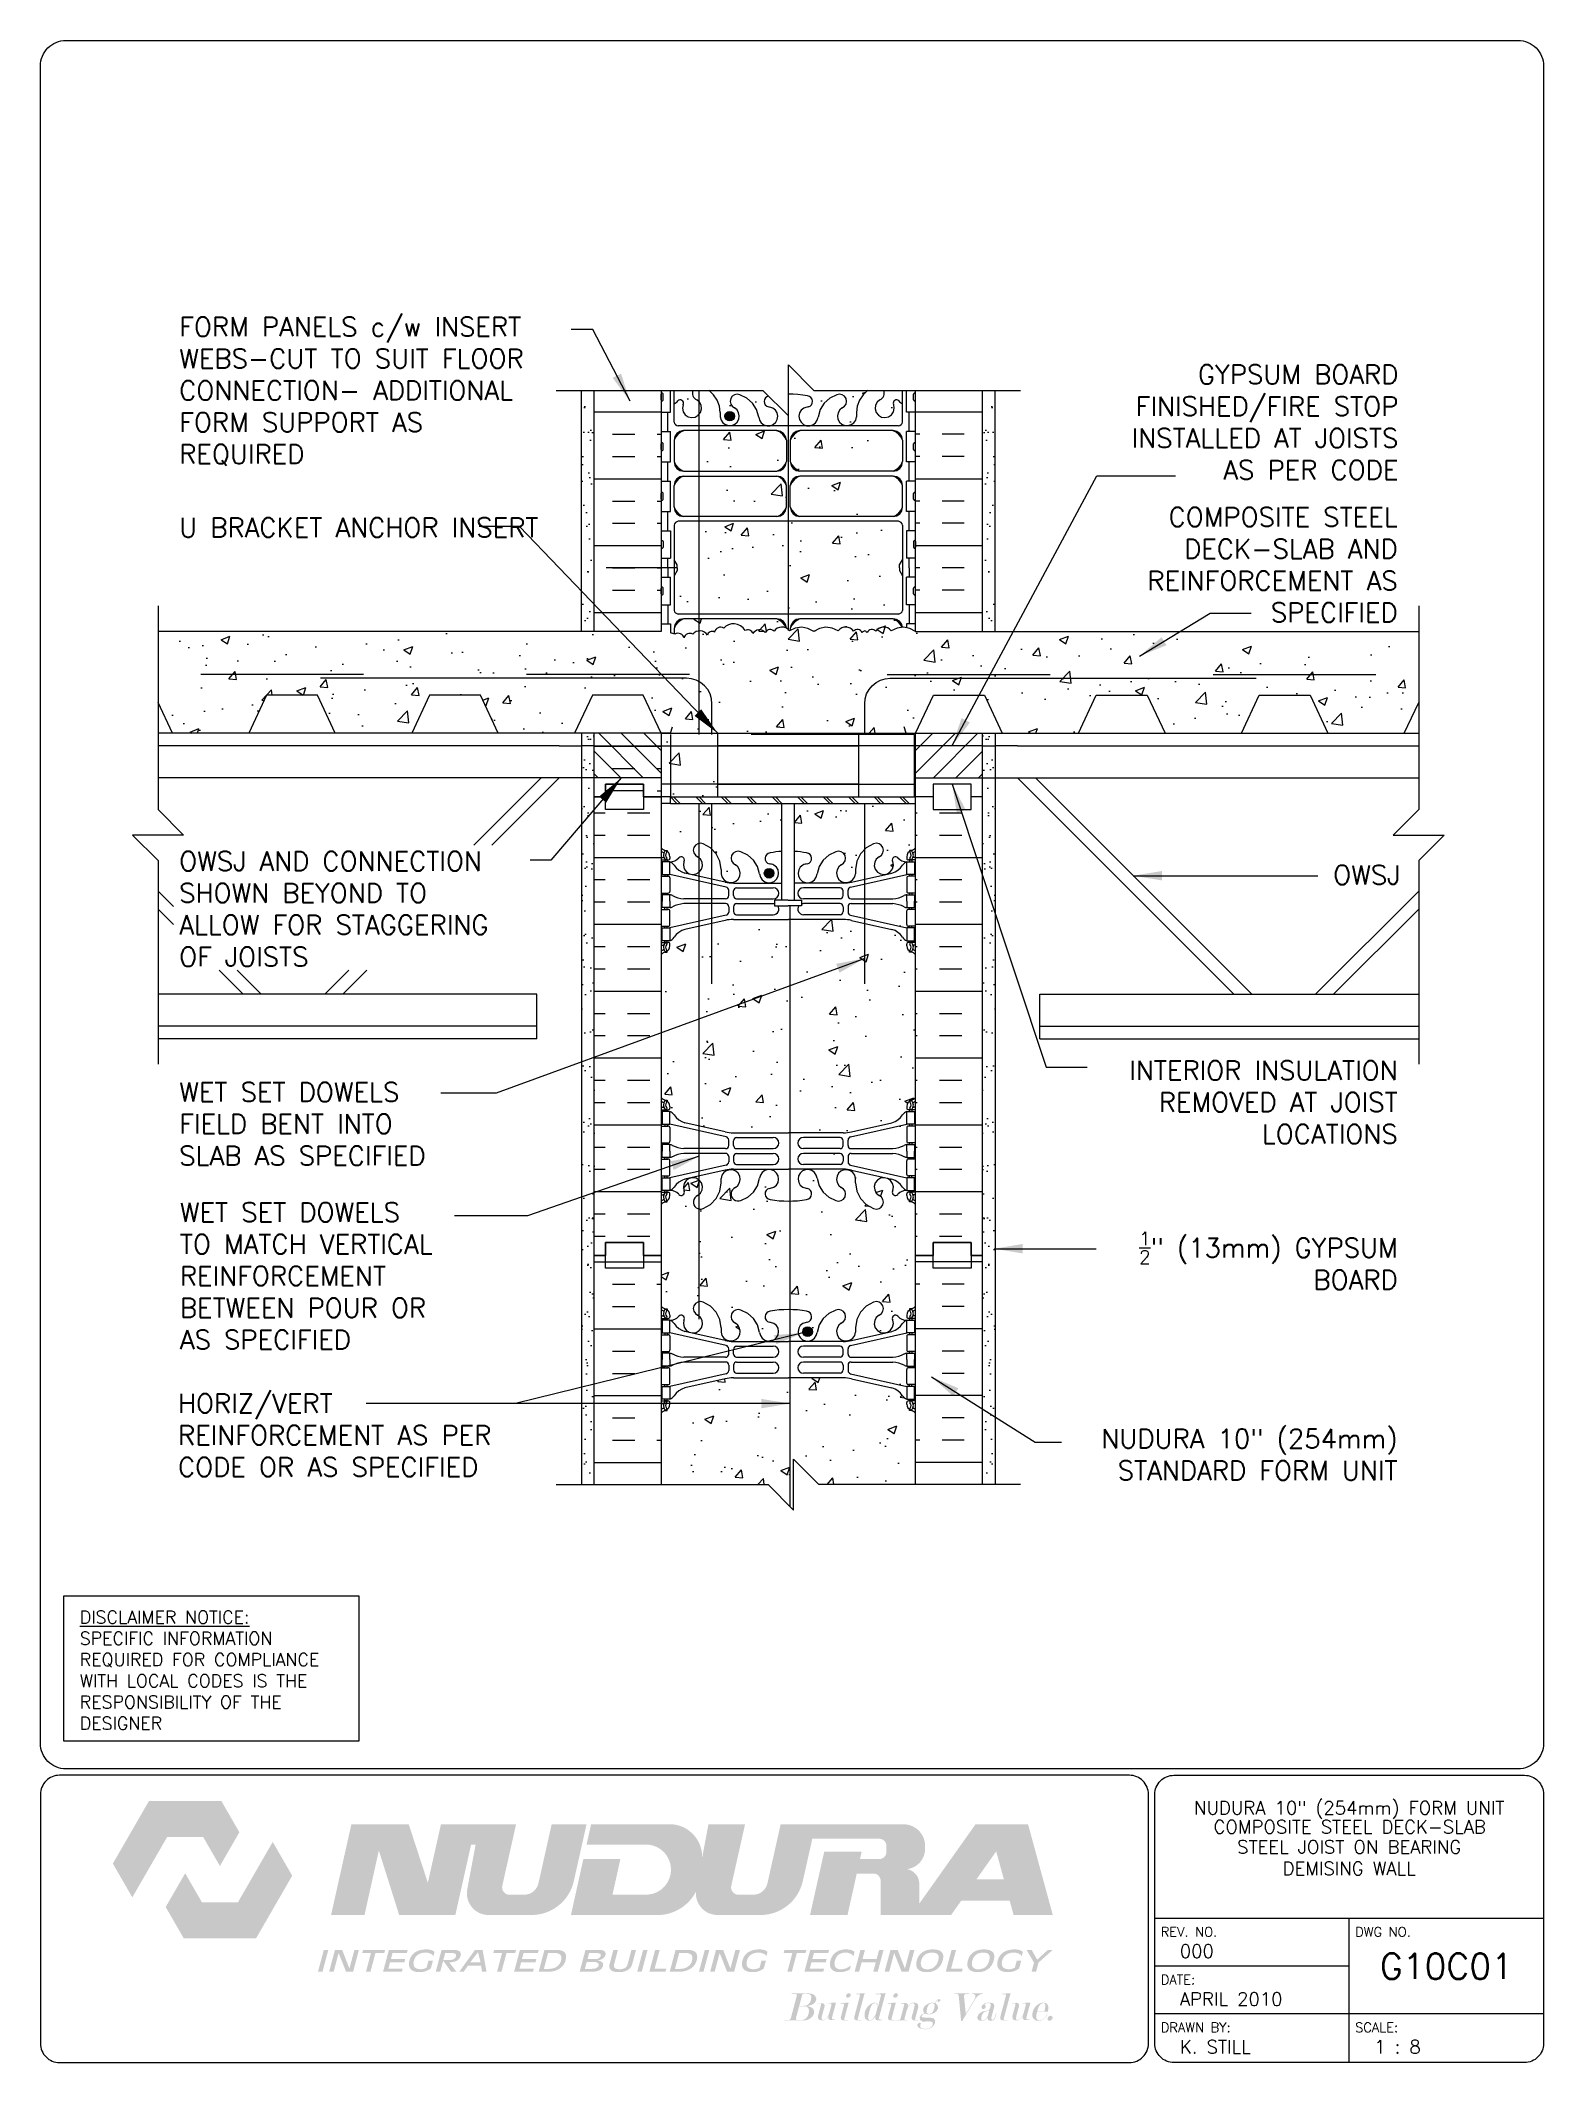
# Paper-space layout 'G10C01' of a CAD drawing. Header units: inches. Extents: x 0.42 to 7.8, y 0.49 to 10.41.
# The model-space entities are those that its viewports show. They can reach past a viewport. Long polylines and large blocks are cut down to what shows.
import ezdxf
from ezdxf.enums import TextEntityAlignment as Align

# ---------------------------------------------------------------- set-up
doc = ezdxf.new("R2010")
doc.units = ezdxf.units.IN
doc.header["$LTSCALE"] = 0.5
doc.header["$MEASUREMENT"] = 0
doc.linetypes.add('DASHED2', pattern=[0.375, 0.25, -0.125])
doc.linetypes.add('HIDDEN2', pattern=[0.1875, 0.125, -0.0625])
for name, color, linetype in [('HATCH', 12, 'Continuous'), ('Hidden2', 12, 'HIDDEN2'), ('line25', 2, 'Continuous'), ('LINE3', 3, 'Continuous'), ('LINE50', 5, 'Continuous'), ('LINE9', 9, 'Continuous'), ('LOGO', 7, 'Continuous'), ('TBK_LINE65', 3, 'Continuous'), ('TBK_TEXT', 4, 'Continuous'), ('TEXT', 4, 'Continuous'), ('Web_Edge', 9, 'Continuous')]:
    doc.layers.add(name, color=color, linetype=linetype)
doc.styles.add('DIM', font='romans.shx', dxfattribs={"width": 0.7})
doc.styles.add('ROMANS', font='romans.shx', dxfattribs={"height": 0.75})
doc.dimstyles.new('ext_12', dxfattribs={"dimscale": 12, "dimtxt": 0.09375, "dimasz": 0.09375, "dimexe": 0.09375, "dimexo": 0.0625, "dimgap": 0.0625, "dimtad": 1, "dimdec": 1, "dimzin": 3, "dimdsep": 46, "dimlunit": 4, "dimtxsty": 'DIM', "dimcen": 0.09, "dimdle": 0.09375, "dimclrt": 4, "dimadec": 0, "dimazin": 0, "dimtfac": 1, "dimtdec": 1, "dimtmove": 2, "dimatfit": 3, "dimfxl": 1, "dimfrac": 2, "dimtolj": 1, "dimtzin": 0, "dimarcsym": 0})
pattern_1 = [(37.5, (280.9693, 64.4425), (-0.0314967, 0.963412), [0, -0.76, 0, -0.85, 0, -0.8125]), (7.5, (280.9693, 64.4425), (0.884888, 1.411073), [0, -0.41, 0, -0.685, 0, -0.2625]), (327.5, (280.3543, 64.4425), (1.557071, 0.0028295), [0, -0.25, 0, -0.9, 0, -1.175]), (317.5, (280.3543, 64.4425), (1.503063, 0.438838), [0, -0.125, 0, -0.59, 0, -0.675])]
pattern_2 = [(50, (64.8806, -5.6803), (3.5863, -0.31376), [0.375, -4.125]), (355, (64.8806, -5.6803), (-0.693757, 3.76096), [0.3, -3.3]), (100.4514, (65.1794, -5.7064), (2.892547, 3.447198), [0.3187, -3.50571]), (46.1842, (64.8806, -4.6803), (5.336205, -0.827595), [0.5625, -6.1875]), (96.6356, (65.325, -4.7493), (4.67331, 4.87059), [0.47805, -5.258565]), (351.1842, (64.8806, -4.6803), (4.67331, 4.87059), [0.45, -4.95]), (21, (65.3806, -4.9303), (2.984535, -2.013094), [0.375, -4.125]), (326, (65.3806, -4.9303), (1.216577, 3.62575), [0.3, -3.3]), (71.4514, (65.6293, -5.098), (4.201113, 1.612652), [0.3187, -3.50571]), (37.5, (64.8806, -5.6803), (0.0607993, 1.6644693), [0, -3.26, 0, -3.35, 0, -3.3125]), (7.5, (64.8806, -5.6803), (1.315348, 1.972059), [0, -1.91, 0, -3.185, 0, -1.2625]), (327.5, (63.7656, -5.6803), (2.669112, -0.1127744), [0, -1.25, 0, -3.9, 0, -5.175]), (317.5, (63.2656, -5.6803), (2.915931, 0.500525), [0, -1.625, 0, -2.59, 0, -3.675])]
pattern_3 = [(310, (64.8806, 354.6207), (3.5863, 0.31376), [0.375, -4.125]), (5, (64.8806, 354.6207), (-0.693757, -3.76096), [0.3, -3.3]), (259.5486, (65.1794, 354.647), (2.892547, -3.447198), [0.3187, -3.50571]), (313.8158, (64.8806, 353.6207), (5.336205, 0.827595), [0.5625, -6.1875]), (263.3644, (65.325, 353.6897), (4.67331, -4.87059), [0.47805, -5.258565]), (8.8158, (64.8806, 353.6207), (4.67331, -4.87059), [0.45, -4.95]), (339, (65.3806, 353.8707), (2.984535, 2.013094), [0.375, -4.125]), (34, (65.3806, 353.8707), (1.216577, -3.62575), [0.3, -3.3]), (288.5486, (65.6293, 354.0384), (4.201113, -1.612652), [0.3187, -3.50571]), (322.5, (64.8806, 354.6207), (0.0607993, -1.6644693), [0, -3.26, 0, -3.35, 0, -3.3125]), (352.5, (64.8806, 354.6207), (1.315348, -1.972059), [0, -1.91, 0, -3.185, 0, -1.2625]), (32.5, (63.7656, 354.6207), (2.669112, 0.1127744), [0, -1.25, 0, -3.9, 0, -5.175]), (42.5, (63.2656, 354.6207), (2.915931, -0.500525), [0, -1.625, 0, -2.59, 0, -3.675])]
pattern_4 = [(50, (64.8806, 12.3197), (3.5863, -0.31376), [0.375, -4.125]), (355, (64.8806, 12.3197), (-0.693757, 3.76096), [0.3, -3.3]), (100.4514, (65.1794, 12.2936), (2.892547, 3.447198), [0.3187, -3.50571]), (46.1842, (64.8806, 13.3197), (5.336205, -0.827595), [0.5625, -6.1875]), (96.6356, (65.325, 13.2507), (4.67331, 4.87059), [0.47805, -5.258565]), (351.1842, (64.8806, 13.3197), (4.67331, 4.87059), [0.45, -4.95]), (21, (65.3806, 13.0697), (2.984535, -2.013094), [0.375, -4.125]), (326, (65.3806, 13.0697), (1.216577, 3.62575), [0.3, -3.3]), (71.4514, (65.6293, 12.902), (4.201113, 1.612652), [0.3187, -3.50571]), (37.5, (64.8806, 12.3197), (0.0607993, 1.6644693), [0, -3.26, 0, -3.35, 0, -3.3125]), (7.5, (64.8806, 12.3197), (1.315348, 1.972059), [0, -1.91, 0, -3.185, 0, -1.2625]), (327.5, (63.7656, 12.3197), (2.669112, -0.1127744), [0, -1.25, 0, -3.9, 0, -5.175]), (317.5, (63.2656, 12.3197), (2.915931, 0.500525), [0, -1.625, 0, -2.59, 0, -3.675])]
pattern_5 = [(142.5, (417.13214, 64.4425), (0.0314967, 0.963412), [0, -0.76, 0, -0.85, 0, -0.8125]), (172.5, (417.1321, 64.4425), (-0.884888, 1.411073), [0, -0.41, 0, -0.685, 0, -0.2625]), (212.5, (417.74714, 64.4425), (-1.557071, 0.0028295), [0, -0.25, 0, -0.9, 0, -1.175]), (222.5, (417.7471, 64.4425), (-1.503063, 0.438838), [0, -0.125, 0, -0.59, 0, -0.675])]
pattern_6 = [(50, (0, 0), (3.5863, -0.31376), [0.375, -4.125]), (355, (0, 0), (-0.693757, 3.76096), [0.3, -3.3]), (100.4514, (0.299, -0.026), (2.892544, 3.4472), [0.3187, -3.50571]), (46.1842, (0, 1), (5.336207, -0.827596), [0.5625, -6.1875]), (96.6356, (0.4447, 0.931), (4.67331, 4.87059), [0.47805, -5.25857]), (351.1842, (0, 1), (4.67331, 4.87059), [0.45, -4.95]), (21, (0.5, 0.75), (2.984535, -2.013094), [0.375, -4.125]), (326, (0.5, 0.75), (1.216577, 3.62575), [0.3, -3.3]), (71.4514, (0.7487, 0.5822), (4.201112, 1.612656), [0.3187, -3.50571]), (37.5, (0, 0), (0.0607993, 1.6644693), [0, -3.26, 0, -3.35, 0, -3.3125]), (7.5, (0, 0), (1.315348, 1.9720586), [0, -1.91, 0, -3.185, 0, -1.2625]), (327.5, (-1.115, 0), (2.669112, -0.1127744), [0, -1.25, 0, -3.9, 0, -5.175]), (317.5, (-1.615, 0), (2.915931, 0.500525), [0, -1.625, 0, -2.59, 0, -3.675])]

psp = doc.layouts.new('G10C01')

# ---------------------------------------------------------------- texts
at = {"layer": 'TBK_TEXT', "color": 7, "style": 'ROMANS'}
for s, p in [('REV. NO.', (5.9215, 1.107)), ('DWG NO.', (6.876, 1.107)), ('DATE:', (5.9215, 0.8726)), ('DRAWN BY:', (5.9215, 0.6382)), ('SCALE:', (6.876, 0.6382))]:
    psp.add_text(s, height=0.04688, dxfattribs=at).set_placement(p)
at = {"layer": 'TEXT', "insert": (0.6134, 2.7065), "char_height": 0.0625, "width": 1.41371, "attachment_point": 1, "style": 'ROMANS'}
psp.add_mtext('{\\Fromans.shx|c1;\\LDISCLAIMER NOTICE:\\l\\PSPECIFIC INFORMATION REQUIRED FOR COMPLIANCE WITH LOCAL CODES IS THE RESPONSIBILITY OF THE DESIGNER}', dxfattribs=at)

msp = doc.modelspace()

# ---------------------------------------------------------------- texts
at = {"layer": 'TEXT', "style": 'ROMANS'}
msp.add_text('OWSJ ', height=0.75, dxfattribs=at).set_placement((372.03, 189.032), align=Align.CENTER)
at = {"layer": 'TEXT', "char_height": 0.75, "style": 'ROMANS'}
for s, insert, width, attachment_point in [('FORM PANELS c/w INSERT WEBS-CUT TO SUIT FLOOR CONNECTION- ADDITIONAL FORM SUPPORT AS REQUIRED', (325.12, 211.308), 16.11098, 1), ('\\A1;GYPSUM BOARD FINISHED/FIRE STOP INSTALLED AT JOISTS AS PER CODE', (373.014, 207.186), 12.22718, 6), ('U BRACKET ANCHOR INSERT', (325.12, 203.425), 13.68504, 1), ('\\A1;COMPOSITE STEEL DECK-SLAB AND REINFORCEMENT AS SPECIFIED', (372.987, 201.587), 12.22718, 6), ('OWSJ AND CONNECTION SHOWN BEYOND TO ALLOW FOR STAGGERING OF JOISTS', (325.12, 190.322), 13.68504, 1), ('\\A1;INTERIOR INSULATION REMOVED AT JOIST LOCATIONS', (372.987, 180.483), 12.22718, 6), ('WET SET DOWELS FIELD BENT INTO SLAB AS SPECIFIED', (325.12, 181.257), 11.81207, 1), ('WET SET DOWELS \\PTO MATCH VERTICAL REINFORCEMENT\\PBETWEEN POUR OR AS SPECIFIED', (325.145, 173.66), 12.22718, 4), ('\\A1;{\\H0.7x;\\S1/2;}" (13mm) GYPSUM BOARD', (372.987, 174.264), 12.19083, 6), ('HORIZ/VERT\\PREINFORCEMENT AS PER CODE OR AS SPECIFIED', (325.073, 167.408), 14.832, 4), ('NUDURA 10" (254mm) STANDARD FORM UNIT', (372.982, 166.648), 14.12358, 6)]:
    msp.add_mtext(s, dxfattribs=dict(at, insert=insert, width=width, attachment_point=attachment_point))

# ---------------------------------------------------------------- blocks, each defined once
blk = doc.blocks.new('TITLEBLOCK-Tag')
at = {"style": 'ROMANS'}
for tag, height, p in [('TITLE_LINE_1', 0.065, (0.927, -0.1328)), ('TITLE_LINE_2', 0.065, (0.9294, -0.2258)), ('CENTRE-LINE-3', 0.065, (0.927, -0.3246)), ('TITLE_LINE_4', 0.065, (0.927, -0.4299)), ('TITLE_LINE_5', 0.065, (0.927, -0.526)), ('DWG', 0.125, (1.4043, -0.9102))]:
    blk.add_attdef(tag, text='', height=height, dxfattribs=at).set_placement(p, align=Align.MIDDLE_CENTER)
for tag, p in [('LATEST_REVISION', (0.0954, -0.8366)), ('REVISION_DATE', (0.0954, -1.071)), ('DRAWN_BY', (0.0954, -1.3053)), ('SCALE', (1.0499, -1.3053))]:
    blk.add_attdef(tag, text='', height=0.065, dxfattribs=at).set_placement(p, align=Align.MIDDLE_LEFT)

# ---------------------------------------------------------------- hatches: boundary and pattern name
at = {"layer": 'HATCH'}
h = msp.add_hatch(dxfattribs=at)
h.set_pattern_fill('AR-CONC', color=256, scale=0.5)
h.set_pattern_definition(pattern_6)
h.paths.add_polyline_path([(347.149, 208.259, -0.30095), (347.885, 207.387, 1.661382), (348.446, 207.739, 0.055617), (348.267, 207.785, -0.789943), (348.273, 208.213), (348.051, 208.435), (345.927, 208.435, -0.237921), (346.374, 207.56), (346.374, 207.395, 1.661382), (346.935, 207.748, -1)])
h.paths.add_polyline_path([(345.452, 208.065, -0.423493), (345.307, 208.435), (344.561, 208.435), (344.561, 207.904, 0.108933), (344.713, 208.017, -0.8344), (344.925, 207.892), (344.913, 207.87, 2.155404)])
h.paths.add_polyline_path([(350.953, 208.259, -1), (351.166, 207.748, 1.661382), (351.728, 207.395), (351.727, 207.56, -0.237921), (352.175, 208.435), (350.051, 208.435), (349.051, 209.435), (349.051, 208.282, -0.049932), (349.801, 208.217, -0.843243), (349.835, 207.785, 0.055617), (349.656, 207.739, 1.661382), (350.217, 207.387, -0.30095)])
h.paths.add_polyline_path([(353.388, 208.017, 0.10894), (353.541, 207.904), (353.541, 208.435), (352.795, 208.435, -0.423493), (352.65, 208.065, 2.155404), (353.188, 207.87), (353.177, 207.892, -0.834375)])
h.paths.add_polyline_path([(353.541, 206.477, 0.225652), (353.166, 206.852), (349.502, 206.852, 0.225652), (349.127, 206.477), (349.127, 205.636, 0.225652), (349.502, 205.261), (353.166, 205.261, 0.225652), (353.541, 205.636)])
h.paths.add_polyline_path([(348.974, 206.477, 0.225652), (348.599, 206.852), (344.936, 206.852, 0.225652), (344.561, 206.477), (344.561, 205.636, 0.225652), (344.936, 205.261), (348.599, 205.261, 0.225652), (348.974, 205.636)])
h.paths.add_polyline_path([(348.974, 204.695, 0.225652), (348.599, 205.07), (344.936, 205.07, 0.225652), (344.561, 204.695), (344.561, 203.855, 0.225652), (344.936, 203.48), (348.599, 203.48, 0.225652), (348.974, 203.855)])
h.paths.add_polyline_path([(353.541, 204.695, 0.225652), (353.166, 205.07), (349.502, 205.07, 0.225652), (349.127, 204.695), (349.127, 203.855, 0.225652), (349.502, 203.48), (353.166, 203.48, 0.225652), (353.541, 203.855)])
h.paths.add_polyline_path([(353.541, 203.144, 0.268138), (353.38, 203.292), (344.722, 203.292, 0.268156), (344.561, 203.144), (344.561, 201.783), (344.681, 201.583), (344.681, 201.47), (344.681, 201.358), (344.561, 201.158), (344.561, 199.796, 0.268156), (344.722, 199.648), (353.38, 199.648, 0.268138), (353.541, 199.796), (353.541, 201.158), (353.421, 201.358), (353.421, 201.47), (353.421, 201.583), (353.541, 201.783)])
h.paths.add_polyline_path([(353.166, 199.461), (349.502, 199.461, 0.225652), (349.127, 199.086), (349.127, 199.018, -0.296803), (350.051, 198.972, -0.310845), (351.012, 198.995, -0.520567), (351.61, 198.973, -0.520567), (351.955, 198.924, -0.122301), (352.053, 198.998, -0.099891), (352.146, 198.924, -0.520567), (352.491, 198.973, -0.520567), (353.09, 198.995, -0.136218), (353.522, 199.133, 0.204309)])
h.paths.add_polyline_path([(348.599, 199.461), (344.936, 199.461, 0.225652), (344.561, 199.086), (344.561, 198.872, -0.011526), (344.595, 198.857, -0.520567), (344.954, 198.713, -0.520567), (345.296, 198.86, -0.520567), (345.869, 198.821, -0.520567), (346.15, 198.942, -0.520567), (346.512, 199.097, -0.230831), (346.93, 199.271, -0.258655), (347.352, 199.002, -0.520567), (347.656, 198.881, -0.520567), (348.146, 198.924, -0.520567), (348.491, 198.973, -0.38976), (348.97, 199.097, 0.220602)])
h = msp.add_hatch(dxfattribs=at)
h.set_pattern_fill('AR-SAND', color=256, scale=0.5, style=0)
h.set_pattern_definition(pattern_5)
h.paths.add_polyline_path([(340.926, 208.435), (341.426, 208.435), (341.426, 198.97), (341.301, 198.97), (340.926, 198.97)])
h = msp.add_hatch(dxfattribs=at)
h.set_pattern_fill('INSUL', color=256, scale=7, style=0)
h.set_pattern_definition([(0, (-2582.111, -204.5371), (0, 2.625), []), (0, (-2582.111, -203.6621), (0, 2.625), [0.875, -0.875]), (0, (-2582.111, -202.7871), (0, 2.625), [0.875, -0.875])])
h.paths.add_polyline_path([(344.051, 194.97), (341.426, 194.97), (341.426, 192.472), (341.863, 192.472), (341.863, 192.972), (343.363, 192.972), (343.363, 192.472), (344.051, 192.472)])
h.paths.add_polyline_path([(341.426, 198.97), (344.051, 198.97), (344.051, 208.31), (343.926, 208.435), (341.426, 208.435)])
h = msp.add_hatch(dxfattribs=at)
h.set_pattern_fill('INSUL', color=256, scale=7, style=0)
h.set_pattern_definition([(180, (3280.2123, -204.5371), (0, 2.625), []), (180, (3280.2123, -203.6621), (0, 2.625), [0.875, -0.875]), (180, (3280.2123, -202.7871), (0, 2.625), [0.875, -0.875])])
h.paths.add_polyline_path([(354.051, 198.97), (356.676, 198.97), (356.676, 208.435), (354.051, 208.435)])
h = msp.add_hatch(dxfattribs=at)
h.set_pattern_fill('AR-SAND', color=256, scale=0.5, style=0)
h.set_pattern_definition(pattern_1)
h.paths.add_polyline_path([(357.176, 208.435), (356.676, 208.435), (356.676, 198.97), (356.801, 198.97), (357.176, 198.97)])
h = msp.add_hatch(dxfattribs=at)
h.set_pattern_fill('AR-CONC', color=256, scale=0.5)
h.set_pattern_definition(pattern_6)
h.paths.add_polyline_path([(354.75, 196.47), (356.75, 196.47), (357.45, 194.97), (360.45, 194.97), (361.149, 196.47), (363.149, 196.47), (363.849, 194.97), (366.849, 194.97), (367.548, 196.47), (369.548, 196.47), (370.247, 194.97), (373.247, 194.97), (373.813, 196.183), (373.813, 198.97), (354.051, 198.97), (354.051, 198.972, 0.310845), (353.09, 198.995, 0.520567), (352.491, 198.973, 0.520567), (352.146, 198.924, 0.099891), (352.053, 198.998, 0.122301), (351.955, 198.924, 0.520567), (351.61, 198.973, 0.520567), (351.012, 198.995, 0.310845), (350.051, 198.972, 0.310845), (349.09, 198.995, 0.520567), (348.491, 198.973, 0.520567), (348.146, 198.924, 0.520567), (347.656, 198.881, 0.520567), (347.352, 199.002, 0.258655), (346.93, 199.271, 0.230831), (346.512, 199.097, 0.520567), (346.15, 198.942, 0.520567), (345.869, 198.821, 0.520567), (345.296, 198.86, 0.520567), (344.954, 198.713, 0.520567), (344.595, 198.857, 0.058158), (344.416, 198.916), (344.416, 199.265), (344.051, 199.265), (344.051, 198.97), (324.288, 198.97), (324.288, 196.183), (324.854, 194.97), (327.854, 194.97), (328.553, 196.47), (330.553, 196.47), (331.253, 194.97), (334.253, 194.97), (334.952, 196.47), (336.952, 196.47), (337.652, 194.97), (340.652, 194.97), (341.351, 196.47), (343.351, 196.47), (344.051, 194.97), (344.426, 194.97), (346.276, 194.968), (346.276, 194.97), (354.051, 194.97)])
h.paths.add_polyline_path([(346.276, 194.47), (344.416, 194.47), (344.416, 192.968), (346.276, 192.968)])
h.paths.add_polyline_path([(346.276, 194.921), (344.416, 194.921), (344.416, 194.47), (346.276, 194.47)])
h.paths.add_polyline_path([(346.276, 192.968), (344.416, 192.968), (344.416, 192.468), (346.276, 192.468)])
h.paths.add_polyline_path([(344.416, 194.921), (346.051, 194.921), (346.051, 194.968), (344.051, 194.97), (344.051, 194.47), (344.416, 194.47)])
h.paths.add_polyline_path([(344.416, 194.47), (344.051, 194.47), (344.051, 192.968), (344.416, 192.968)])
h.paths.add_polyline_path([(344.416, 192.968), (344.051, 192.968), (344.051, 192.468), (344.416, 192.468)])
h.paths.add_polyline_path([(344.416, 192.468), (344.051, 192.468), (344.051, 192.208), (344.416, 192.208)])
h.paths.add_polyline_path([(346.051, 192.208), (344.416, 192.208), (344.051, 192.208), (344.051, 190.47, 0.088416), (344.197, 190.373), (344.287, 190.373), (344.287, 190.331, -0.249069), (344.397, 190.124), (344.397, 190.057, -0.414214), (344.334, 189.994), (344.287, 189.994), (344.287, 189.924), (344.392, 189.924, 0.231736), (344.749, 190.075, -0.8344), (344.961, 189.95), (344.949, 189.928, 2.155404), (345.488, 190.123, -1), (345.701, 190.634, -0.094472), (346.051, 190.421)])
h.paths.add_polyline_path([(348.792, 192.208), (346.051, 192.208), (346.051, 190.421, -0.210561), (346.41, 189.618), (346.41, 189.453, 1.661382), (346.971, 189.805, -1), (347.185, 190.317, -0.30095), (347.921, 189.444, 1.661382), (348.482, 189.797, 0.055617), (348.303, 189.843, -0.843243), (348.337, 190.275, -0.030385), (348.792, 190.332)])
h.paths.add_polyline_path([(354.051, 192.208), (349.292, 192.208), (349.292, 190.333, -0.031541), (349.765, 190.275, -0.843243), (349.799, 189.843, 0.055617), (349.62, 189.797, 1.661382), (350.181, 189.444, -0.30095), (350.917, 190.317, -1), (351.13, 189.805, 1.661382), (351.692, 189.453), (351.691, 189.618, -0.311223), (352.4, 190.634, -1), (352.614, 190.123, 2.155404), (353.152, 189.928), (353.141, 189.95, -0.834375), (353.352, 190.075, 0.23174), (353.71, 189.924), (353.815, 189.924), (353.815, 189.994), (353.767, 189.994, -0.414214), (353.705, 190.057), (353.705, 190.124, -0.249069), (353.815, 190.331), (353.815, 190.373), (353.905, 190.373, 0.08841), (354.051, 190.47)])
h.paths.add_polyline_path([(354.051, 186.278, 0.08841), (353.905, 186.375), (353.815, 186.375), (353.815, 186.417, -0.249069), (353.705, 186.624), (353.705, 186.692, -0.414214), (353.767, 186.754), (353.815, 186.754), (353.815, 186.824), (353.71, 186.824, -0.155529), (353.534, 186.958, 0.180914), (353.116, 187.269), (351.536, 187.622, 0.054974), (351.209, 187.658), (349.051, 187.658), (346.893, 187.658, 0.054974), (346.566, 187.622), (344.985, 187.269, 0.180914), (344.567, 186.958, -0.155529), (344.392, 186.824), (344.287, 186.824), (344.287, 186.754), (344.334, 186.754, -0.414214), (344.397, 186.692), (344.397, 186.624, -0.249069), (344.287, 186.417), (344.287, 186.375), (344.197, 186.375, 0.088416), (344.051, 186.278), (344.051, 180.663, 0.088416), (344.197, 180.565), (344.287, 180.565), (344.287, 180.523, -0.249069), (344.397, 180.316), (344.397, 180.249, -0.414214), (344.334, 180.186), (344.287, 180.186), (344.287, 180.116), (344.392, 180.116, -0.155529), (344.567, 179.982, 0.180914), (344.985, 179.671), (346.566, 179.318, 0.054974), (346.893, 179.282), (349.051, 179.282), (351.209, 179.282, 0.054974), (351.536, 179.318), (353.116, 179.671, 0.180914), (353.534, 179.982, -0.155529), (353.71, 180.116), (353.815, 180.116), (353.815, 180.186), (353.767, 180.186, -0.414214), (353.705, 180.249), (353.705, 180.316, -0.249069), (353.815, 180.523), (353.815, 180.565), (353.905, 180.565, 0.08841), (354.051, 180.663)])
h.paths.add_polyline_path([(354.051, 176.47, 0.08841), (353.905, 176.568), (353.815, 176.568), (353.815, 176.609, -0.249069), (353.705, 176.816), (353.705, 176.884, -0.414214), (353.767, 176.946), (353.815, 176.946), (353.815, 177.016), (353.71, 177.016, 0.231736), (353.352, 176.865, -0.8344), (353.141, 176.991), (353.152, 177.012, 2.155404), (352.614, 176.818, -1), (352.4, 176.307, -0.311223), (351.691, 177.323), (351.692, 177.488, 1.661382), (351.13, 177.135, -1), (350.917, 176.624, -0.30095), (350.181, 177.496, 1.661382), (349.62, 177.143, 0.055617), (349.799, 177.098, -0.843243), (349.765, 176.666, -0.047544), (349.051, 176.601, -0.047544), (348.337, 176.666, -0.843243), (348.303, 177.098, 0.055617), (348.482, 177.143, 1.661382), (347.921, 177.496, -0.30095), (347.185, 176.624, -1), (346.971, 177.135, 1.661382), (346.41, 177.488), (346.41, 177.323, -0.311223), (345.701, 176.307, -1), (345.488, 176.818, 2.155404), (344.949, 177.012), (344.961, 176.991, -0.834375), (344.749, 176.865, 0.23174), (344.392, 177.016), (344.287, 177.016), (344.287, 176.946), (344.334, 176.946, -0.414214), (344.397, 176.884), (344.397, 176.816, -0.249069), (344.287, 176.609), (344.287, 176.568), (344.197, 176.568, 0.088416), (344.051, 176.47), (344.051, 174.47), (344.051, 172.47, 0.088416), (344.197, 172.373), (344.287, 172.373), (344.287, 172.331, -0.249069), (344.397, 172.124), (344.397, 172.057, -0.414214), (344.334, 171.994), (344.287, 171.994), (344.287, 171.924), (344.392, 171.924, 0.231736), (344.749, 172.075, -0.8344), (344.961, 171.95), (344.949, 171.928, 2.155404), (345.488, 172.123, -1), (345.701, 172.634, -0.311223), (346.41, 171.618), (346.41, 171.453, 1.661382), (346.971, 171.805, -1), (347.185, 172.317, -0.30095), (347.921, 171.444, 1.661382), (348.482, 171.797, 0.055617), (348.303, 171.843, -0.843243), (348.337, 172.275, -0.047544), (349.051, 172.34, -0.047544), (349.765, 172.275, -0.843243), (349.799, 171.843, 0.055617), (349.62, 171.797, 1.661382), (350.181, 171.444, -0.30095), (350.917, 172.317, -1), (351.13, 171.805, 1.661382), (351.692, 171.453), (351.691, 171.618, -0.311223), (352.4, 172.634, -1), (352.614, 172.123, 2.155404), (353.152, 171.928), (353.141, 171.95, -0.834375), (353.352, 172.075, 0.23174), (353.71, 171.924), (353.815, 171.924), (353.815, 171.994), (353.767, 171.994, -0.414214), (353.705, 172.057), (353.705, 172.124, -0.249069), (353.815, 172.331), (353.815, 172.373), (353.905, 172.373, 0.08841), (354.051, 172.47), (354.051, 174.47)])
h.paths.add_polyline_path([(354.051, 168.278, 0.08841), (353.905, 168.375), (353.815, 168.375), (353.815, 168.417, -0.249069), (353.705, 168.624), (353.705, 168.692, -0.414214), (353.767, 168.754), (353.815, 168.754), (353.815, 168.824), (353.71, 168.824, -0.155529), (353.534, 168.958, 0.180914), (353.116, 169.269), (351.536, 169.622, 0.054974), (351.209, 169.658), (349.051, 169.658), (346.893, 169.658, 0.054974), (346.566, 169.622), (344.985, 169.269, 0.180914), (344.567, 168.958, -0.155529), (344.392, 168.824), (344.287, 168.824), (344.287, 168.754), (344.334, 168.754, -0.414214), (344.397, 168.692), (344.397, 168.624, -0.249069), (344.287, 168.417), (344.287, 168.375), (344.197, 168.375, 0.088416), (344.051, 168.278), (344.051, 165.47), (348.254, 165.47), (349.254, 164.47), (349.254, 166.47), (350.254, 165.47), (354.051, 165.47)])
h = msp.add_hatch(dxfattribs=at)
h.set_pattern_fill('AR-SAND', color=256, scale=0.5, style=0)
h.set_pattern_definition(pattern_5)
h.paths.add_polyline_path([(340.926, 194.97), (341.426, 194.97), (341.426, 174.47), (341.426, 165.47), (340.926, 165.47)])
h = msp.add_hatch(dxfattribs=at)
h.set_pattern_fill('ANSI31', color=256, scale=5, style=0)
h.set_pattern_definition([(135, (421.158, -0.3741), (0.4419417, 0.4419417), [])])
h.paths.add_polyline_path([(341.426, 193.22), (341.426, 194.968), (344.051, 194.968), (344.051, 193.22)])
h = msp.add_hatch(dxfattribs=at)
h.set_pattern_fill('ANSI31', color=256, scale=5, style=0)
h.set_pattern_definition([(45, (276.9434, -0.3741), (-0.4419417, 0.4419417), [])])
h.paths.add_polyline_path([(356.676, 193.22), (356.676, 194.968), (354.051, 194.968), (354.051, 193.22)])
h = msp.add_hatch(dxfattribs=at)
h.set_pattern_fill('AR-SAND', color=256, scale=0.5, style=0)
h.set_pattern_definition(pattern_1)
h.paths.add_polyline_path([(357.176, 194.97), (356.676, 194.97), (356.676, 174.47), (356.676, 165.47), (357.176, 165.47)])
h = msp.add_hatch(dxfattribs=at)
h.set_pattern_fill('INSUL', color=256, scale=7, style=0)
h.set_pattern_definition([(0, (354.9836, 187.4704), (0, 2.625), []), (0, (354.9836, 188.3454), (0, 2.625), [0.875, -0.875]), (0, (354.9836, 189.2204), (0, 2.625), [0.875, -0.875])])
h.paths.add_polyline_path([(354.051, 174.47), (354.738, 174.47), (354.738, 174.97), (356.238, 174.97), (356.238, 174.47), (356.676, 174.47), (356.676, 192.47), (356.238, 192.47), (356.238, 191.97), (354.738, 191.97), (354.738, 192.47), (354.051, 192.47)])
h.paths.add_polyline_path([(341.426, 174.47), (341.863, 174.47), (341.863, 174.97), (343.363, 174.97), (343.363, 174.47), (344.051, 174.47), (344.051, 192.47), (343.363, 192.47), (343.363, 192.97), (341.863, 192.97), (341.863, 192.47), (341.426, 192.47)])
h = msp.add_hatch(dxfattribs=at)
h.set_pattern_fill('AR-CONC', color=256, scale=0.5, style=0)
h.set_pattern_definition(pattern_4)
h.paths.add_polyline_path([(351.082, 188.469, 0.414214), (351.207, 188.594), (351.207, 188.778, 0.414214), (351.082, 188.903), (350.532, 188.903), (350.532, 188.469)])
h = msp.add_hatch(dxfattribs=at)
h.set_pattern_fill('AR-CONC', color=256, scale=0.5, style=0)
h.set_pattern_definition(pattern_4)
h.paths.add_polyline_path([(353.705, 187.992, -0.414214), (353.767, 188.054), (353.815, 188.054), (353.815, 188.124), (353.718, 188.124, -0.134256), (353.606, 188.152, 0.100756), (353.157, 188.28), (352.352, 188.28), (352.352, 187.628), (353.71, 187.324), (353.815, 187.324), (353.815, 187.394), (353.767, 187.394, -0.414214), (353.705, 187.457)])
h = msp.add_hatch(dxfattribs=at)
h.set_pattern_fill('AR-CONC', color=256, scale=0.5, style=0)
h.set_pattern_definition(pattern_3)
h.paths.add_polyline_path([(353.705, 178.949, 0.414214), (353.767, 178.886), (353.815, 178.886), (353.815, 178.816), (353.718, 178.816, 0.134256), (353.606, 178.788, -0.100756), (353.157, 178.66), (352.352, 178.66), (352.352, 179.312), (353.71, 179.616), (353.815, 179.616), (353.815, 179.546), (353.767, 179.546, 0.414214), (353.705, 179.484)])
h = msp.add_hatch(dxfattribs=at)
h.set_pattern_fill('AR-CONC', color=256, scale=0.5, style=0)
h.set_pattern_definition(pattern_3)
h.paths.add_polyline_path([(351.082, 178.471, -0.414214), (351.207, 178.346), (351.207, 178.162, -0.414214), (351.082, 178.037), (350.532, 178.037), (350.532, 178.471)])
h = msp.add_hatch(dxfattribs=at)
h.set_pattern_fill('AR-CONC', color=256, scale=0.5, style=0)
h.set_pattern_definition(pattern_2)
h.paths.add_polyline_path([(351.082, 170.469, 0.414214), (351.207, 170.594), (351.207, 170.778, 0.414214), (351.082, 170.903), (350.532, 170.903), (350.532, 170.469)])
h = msp.add_hatch(dxfattribs=at)
h.set_pattern_fill('AR-CONC', color=256, scale=0.5, style=0)
h.set_pattern_definition(pattern_2)
h.paths.add_polyline_path([(353.705, 169.992, -0.414214), (353.767, 170.054), (353.815, 170.054), (353.815, 170.124), (353.718, 170.124, -0.134256), (353.606, 170.152, 0.100756), (353.157, 170.28), (352.352, 170.28), (352.352, 169.628), (353.71, 169.324), (353.815, 169.324), (353.815, 169.394), (353.767, 169.394, -0.414214), (353.705, 169.457)])
at = {"layer": 'LINE3'}
for points in [[(346.56, 207.423, 1), (346.935, 207.423, 1)], [(348.107, 189.472, 1), (348.482, 189.472, 1)], [(349.619, 171.472, 1), (349.994, 171.472, 1)]]:
    msp.add_hatch(color=256, dxfattribs=at).paths.add_polyline_path(points)

# ---------------------------------------------------------------- linework, layer by layer
at = {"layer": 'HATCH'}
for p, q in [((344.671, 201.47), (341.889, 201.47)), ((351.825, 192.468), (351.825, 194.968)), ((344.051, 194.47), (351.825, 194.47)), ((351.825, 192.968), (344.051, 192.968)), ((344.416, 192.468), (344.675, 192.208)), ((344.541, 192.468), (344.8, 192.208)), ((345.416, 192.468), (345.675, 192.208)), ((345.541, 192.468), (345.8, 192.208)), ((346.416, 192.468), (346.675, 192.208)), ((346.541, 192.468), (346.8, 192.208)), ((347.416, 192.468), (347.675, 192.208)), ((347.541, 192.468), (347.8, 192.208)), ((348.416, 192.468), (348.675, 192.208)), ((348.541, 192.468), (348.8, 192.208)), ((349.416, 192.468), (349.675, 192.208)), ((349.541, 192.468), (349.8, 192.208)), ((350.416, 192.468), (350.675, 192.208)), ((350.541, 192.468), (350.8, 192.208)), ((351.416, 192.468), (351.675, 192.208)), ((351.541, 192.468), (351.8, 192.208)), ((352.416, 192.468), (352.675, 192.208)), ((352.541, 192.468), (352.8, 192.208)), ((353.416, 192.468), (353.675, 192.208)), ((353.541, 192.468), (353.8, 192.208)), ((341.426, 174.211), (344.051, 174.211)), ((356.676, 174.211), (354.051, 174.211)), ((342.139, 173.336), (343.014, 173.336)), ((343.889, 173.336), (344.051, 173.336)), ((354.212, 173.336), (354.051, 173.336)), ((355.962, 173.336), (355.087, 173.336)), ((342.139, 172.461), (343.014, 172.461)), ((355.962, 172.461), (355.087, 172.461)), ((341.426, 171.586), (344.051, 171.586)), ((356.676, 171.586), (354.051, 171.586)), ((342.139, 170.711), (343.014, 170.711)), ((355.962, 170.711), (355.087, 170.711)), ((342.139, 169.836), (343.014, 169.836)), ((355.962, 169.836), (355.087, 169.836)), ((341.426, 168.961), (344.051, 168.961)), ((356.676, 168.961), (354.051, 168.961)), ((342.139, 168.086), (343.014, 168.086)), ((355.962, 168.086), (355.087, 168.086)), ((342.139, 167.211), (343.014, 167.211)), ((343.889, 167.211), (344.051, 167.211)), ((354.212, 167.211), (354.051, 167.211)), ((355.962, 167.211), (355.087, 167.211)), ((341.426, 166.336), (344.051, 166.336)), ((356.676, 166.336), (354.051, 166.336))]:
    msp.add_line(p, q, dxfattribs=at)
at = {"layer": 'HATCH', "linetype": 'HIDDEN2'}
for p, q in [((353.988, 194.923), (344.416, 194.921)), ((344.416, 194.921), (344.416, 192.468)), ((353.988, 194.923), (353.988, 192.468))]:
    msp.add_line(p, q, dxfattribs=at)
at = {"layer": 'HATCH', "linetype": 'HIDDEN2', "ltscale": 2}
for p, q in [((341.426, 194.47), (340.926, 194.47)), ((341.426, 194.47), (344.051, 194.47)), ((356.676, 194.47), (354.051, 194.47)), ((356.676, 194.47), (357.176, 194.47)), ((344.051, 193.22), (340.926, 193.22)), ((354.051, 193.22), (357.176, 193.22))]:
    msp.add_line(p, q, dxfattribs=at)
at = {"layer": 'HATCH'}
msp.add_lwpolyline([(354.051, 198.972, 0.310845), (353.09, 198.995, 0.520567), (352.491, 198.973, 0.520567), (352.146, 198.924, 0.099891), (352.053, 198.998, 0.122301), (351.955, 198.924, 0.520567), (351.61, 198.973, 0.520567), (351.012, 198.995, 0.310845), (350.051, 198.972, 0.310845), (349.09, 198.995, 0.520567), (348.491, 198.973, 0.520567), (348.146, 198.924, 0.520567), (347.656, 198.881, 0.520567), (347.352, 199.002, 0.258655), (346.93, 199.271, 0.230831), (346.512, 199.097, 0.520567), (346.15, 198.942, 0.520567), (345.869, 198.821, 0.520567), (345.296, 198.86, 0.520567), (344.954, 198.713, 0.520567), (344.595, 198.857, 0.058158), (344.416, 198.916)], format="xyb", dxfattribs=at)
at = {"layer": 'Hidden2'}
for p, q in [((344.051, 194.97), (346.276, 194.968)), ((344.416, 192.468), (344.051, 192.468)), ((344.416, 192.208), (344.051, 192.208))]:
    msp.add_line(p, q, dxfattribs=at)
at = {"layer": 'Hidden2', "linetype": 'Continuous'}
msp.add_lwpolyline([(346.051, 194.921), (346.051, 196.13, 0.414214), (345.051, 197.13), (330.672, 197.13)], format="xyb", dxfattribs=at)
msp.add_lwpolyline([(346.051, 185.13), (346.051, 192.208)], dxfattribs=at)
at = {"layer": 'line25'}
for p, q in [((344.051, 208.435), (344.051, 198.97)), ((344.416, 207.575), (344.416, 208.435)), ((353.686, 207.575), (353.686, 208.435)), ((354.051, 198.97), (354.051, 208.435)), ((344.051, 207.575), (344.416, 207.575)), ((354.051, 207.575), (353.686, 207.575)), ((344.051, 206.825), (344.416, 206.825)), ((344.416, 205.625), (344.416, 206.825)), ((354.051, 206.825), (353.686, 206.825)), ((353.686, 205.625), (353.686, 206.825)), ((344.051, 205.625), (344.416, 205.625)), ((344.051, 204.875), (344.416, 204.875)), ((344.416, 203.675), (344.416, 204.875)), ((354.051, 205.625), (353.686, 205.625)), ((354.051, 204.875), (353.686, 204.875)), ((353.686, 203.675), (353.686, 204.875)), ((344.051, 203.675), (344.416, 203.675)), ((354.051, 203.675), (353.686, 203.675)), ((344.051, 202.925), (344.416, 202.925)), ((344.416, 202.925), (344.416, 201.845)), ((354.051, 202.925), (353.686, 202.925)), ((353.686, 202.925), (353.686, 201.845)), ((344.051, 201.845), (344.416, 201.845)), ((354.051, 201.845), (353.686, 201.845)), ((344.051, 201.095), (344.416, 201.095)), ((344.416, 200.015), (344.416, 201.095)), ((354.051, 201.095), (353.686, 201.095)), ((353.686, 200.015), (353.686, 201.095)), ((344.051, 200.015), (344.416, 200.015)), ((354.051, 200.015), (353.686, 200.015)), ((344.051, 198.97), (324.288, 198.97)), ((344.051, 199.265), (344.416, 199.265)), ((344.416, 199.265), (344.416, 198.916)), ((354.051, 199.265), (353.686, 199.265)), ((353.686, 199.265), (353.686, 199.123)), ((354.051, 198.97), (373.813, 198.97)), ((341.426, 194.97), (324.288, 194.97)), ((344.051, 194.97), (326.288, 194.97)), ((344.051, 194.97), (344.051, 174.47)), ((346.276, 194.97), (371.813, 194.97)), ((346.276, 192.468), (346.276, 194.97)), ((354.051, 174.47), (354.051, 194.97)), ((356.676, 194.97), (373.813, 194.97)), ((340.051, 194.47), (324.288, 194.47)), ((340.051, 194.47), (340.926, 194.47)), ((354.051, 194.47), (346.276, 194.47)), ((358.051, 194.47), (357.176, 194.47)), ((358.051, 194.47), (373.813, 194.47)), ((340.926, 193.22), (324.288, 193.22)), ((339.344, 193.22), (336.701, 190.578)), ((340.051, 193.22), (337.408, 190.578)), ((346.276, 192.968), (354.051, 192.968)), ((357.176, 193.22), (373.813, 193.22)), ((358.051, 193.22), (366.551, 184.72)), ((358.758, 193.22), (367.258, 184.72)), ((344.416, 192.468), (354.051, 192.468)), ((344.416, 192.208), (344.416, 192.468)), ((344.416, 192.208), (354.051, 192.208)), ((348.792, 188.416), (348.792, 192.208)), ((349.292, 188.416), (349.292, 192.208)), ((324.288, 188.775), (324.896, 188.167)), ((373.813, 188.775), (369.758, 184.72)), ((324.288, 188.068), (324.896, 187.46)), ((373.813, 188.068), (370.465, 184.72)), ((326.693, 185.663), (327.636, 184.72)), ((327.401, 185.663), (328.344, 184.72)), ((331.787, 185.663), (330.844, 184.72)), ((332.494, 185.663), (331.551, 184.72)), ((339.176, 184.72), (324.288, 184.72)), ((339.176, 182.97), (339.176, 184.72)), ((358.926, 182.97), (358.926, 184.72)), ((358.926, 184.72), (373.813, 184.72)), ((339.176, 183.47), (324.288, 183.47)), ((358.926, 183.47), (373.813, 183.47)), ((339.176, 182.97), (324.288, 182.97)), ((358.926, 182.97), (373.813, 182.97)), ((344.051, 174.47), (344.051, 165.47)), ((354.051, 165.47), (354.051, 174.47))]:
    msp.add_line(p, q, dxfattribs=at)
at = {"layer": 'line25', "color": 192}
for p, q in [((327.854, 194.97), (324.854, 194.97)), ((334.253, 194.97), (331.253, 194.97)), ((340.652, 194.97), (337.652, 194.97)), ((344.426, 194.97), (344.051, 194.97)), ((344.426, 194.97), (344.505, 195.22)), ((353.676, 194.97), (353.596, 195.22)), ((353.676, 194.97), (354.051, 194.97)), ((357.45, 194.97), (360.45, 194.97)), ((363.849, 194.97), (366.849, 194.97)), ((370.247, 194.97), (373.247, 194.97))]:
    msp.add_line(p, q, dxfattribs=at)
for points in [[(324.854, 194.97), (324.288, 196.183)], [(331.253, 194.97), (330.553, 196.47), (328.553, 196.47), (327.854, 194.97)], [(337.652, 194.97), (336.952, 196.47), (334.952, 196.47), (334.253, 194.97)], [(344.051, 194.97), (343.351, 196.47), (341.351, 196.47), (340.652, 194.97)], [(354.051, 194.97), (354.75, 196.47), (356.75, 196.47), (357.45, 194.97)], [(360.45, 194.97), (361.149, 196.47), (363.149, 196.47), (363.849, 194.97)], [(366.849, 194.97), (367.548, 196.47), (369.548, 196.47), (370.247, 194.97)], [(373.247, 194.97), (373.813, 196.183)]]:
    msp.add_lwpolyline(points, dxfattribs=at)
at = {"layer": 'line25'}
for points in [[(349.042, 188.416), (348.513, 188.416), (348.513, 188.189), (349.042, 188.189)], [(349.042, 188.416), (349.571, 188.416), (349.571, 188.189), (349.311, 188.189)], [(349.311, 188.189), (349.042, 188.189)]]:
    msp.add_lwpolyline(points, dxfattribs=at)
at = {"layer": 'LINE3'}
for p, q in [((345.551, 194.921), (345.551, 208.433)), ((349.051, 198.999), (349.051, 207.435)), ((345.551, 171.961), (345.551, 192.208)), ((349.115, 188.189), (349.115, 164.609))]:
    msp.add_line(p, q, dxfattribs=at)
at = {"layer": 'LINE3', "linetype": 'Continuous'}
msp.add_lwpolyline([(352.051, 194.921), (352.051, 196.13, -0.414214), (353.051, 197.13), (367.429, 197.13)], format="xyb", dxfattribs=at)
msp.add_lwpolyline([(352.051, 185.13), (352.051, 192.208)], dxfattribs=at)
at = {"layer": 'LINE3'}
for centre in [(346.748, 207.423), (348.295, 189.472), (349.807, 171.472)]:
    msp.add_circle(centre, 0.188, dxfattribs=at)
at = {"layer": 'LINE50'}
for p, q in [((341.426, 198.97), (341.426, 208.435)), ((356.676, 198.97), (356.676, 208.435)), ((341.426, 192.472), (341.426, 194.97)), ((341.426, 174.47), (341.426, 192.47)), ((356.676, 174.47), (356.676, 192.47)), ((341.426, 165.47), (341.426, 174.47)), ((356.676, 165.47), (356.676, 174.47))]:
    msp.add_line(p, q, dxfattribs=at)
at = {"layer": 'LINE50', "ltscale": 2}
msp.add_line((356.676, 192.47), (356.676, 194.97), dxfattribs=at)
at = {"layer": 'LINE50'}
for points in [[(344.051, 192.47), (343.363, 192.47), (343.363, 192.97), (341.863, 192.97), (341.863, 192.47), (341.426, 192.47)], [(341.426, 192.47), (341.863, 192.47), (341.863, 192.97), (343.363, 192.97), (343.363, 192.47), (344.051, 192.47)], [(356.676, 192.47), (356.238, 192.47), (356.238, 192.97), (354.738, 192.97), (354.738, 192.47), (354.051, 192.47)], [(344.051, 174.47), (343.363, 174.47), (343.363, 174.97), (341.863, 174.97), (341.863, 174.47), (341.426, 174.47)], [(341.426, 174.47), (341.863, 174.47), (341.863, 174.97), (343.363, 174.97), (343.363, 174.47), (344.051, 174.47)], [(354.051, 174.47), (354.738, 174.47), (354.738, 174.97), (356.238, 174.97), (356.238, 174.47), (356.676, 174.47)], [(356.676, 174.47), (356.238, 174.47), (356.238, 174.97), (354.738, 174.97), (354.738, 174.47), (354.051, 174.47)]]:
    msp.add_lwpolyline(points, dxfattribs=at)
at = {"layer": 'LINE9'}
for p, q in [((340.926, 198.97), (340.926, 208.435)), ((344.051, 208.065), (344.051, 208.285)), ((344.051, 208.23), (344.051, 208.23)), ((344.051, 208.12), (344.051, 208.12)), ((344.091, 208.325), (344.091, 208.325)), ((344.131, 208.065), (344.131, 208.285)), ((353.971, 208.065), (353.971, 208.285)), ((354.011, 208.325), (354.011, 208.325)), ((354.051, 208.065), (354.051, 208.285)), ((354.051, 208.23), (354.051, 208.23)), ((354.051, 208.12), (354.051, 208.12)), ((357.176, 198.97), (357.176, 208.435)), ((344.091, 208.025), (344.091, 208.025)), ((354.011, 208.025), (354.011, 208.025)), ((344.051, 206.115), (344.051, 206.335)), ((344.051, 206.28), (344.051, 206.28)), ((344.051, 206.17), (344.051, 206.17)), ((344.091, 206.375), (344.091, 206.375)), ((344.091, 206.075), (344.091, 206.075)), ((344.131, 206.115), (344.131, 206.335)), ((353.971, 206.115), (353.971, 206.335)), ((354.011, 206.375), (354.011, 206.375)), ((354.011, 206.075), (354.011, 206.075)), ((354.051, 206.115), (354.051, 206.335)), ((354.051, 206.28), (354.051, 206.28)), ((354.051, 206.17), (354.051, 206.17)), ((344.051, 204.165), (344.051, 204.385)), ((344.051, 204.33), (344.051, 204.33)), ((344.051, 204.22), (344.051, 204.22)), ((344.091, 204.425), (344.091, 204.425)), ((344.091, 204.125), (344.091, 204.125)), ((344.131, 204.165), (344.131, 204.385)), ((353.971, 204.165), (353.971, 204.385)), ((354.011, 204.425), (354.011, 204.425)), ((354.011, 204.125), (354.011, 204.125)), ((354.051, 204.165), (354.051, 204.385)), ((354.051, 204.33), (354.051, 204.33)), ((354.051, 204.22), (354.051, 204.22)), ((344.051, 202.495), (344.051, 202.275)), ((344.091, 202.535), (344.091, 202.535)), ((344.131, 202.495), (344.131, 202.275)), ((353.971, 202.495), (353.971, 202.275)), ((354.011, 202.535), (354.011, 202.535)), ((354.051, 202.495), (354.051, 202.275)), ((344.051, 202.44), (344.051, 202.44)), ((344.051, 202.33), (344.051, 202.33)), ((344.091, 202.235), (344.091, 202.235)), ((354.011, 202.235), (354.011, 202.235)), ((354.051, 202.44), (354.051, 202.44)), ((354.051, 202.33), (354.051, 202.33)), ((344.051, 200.445), (344.051, 200.665)), ((344.051, 200.61), (344.051, 200.61)), ((344.051, 200.5), (344.051, 200.5)), ((344.091, 200.705), (344.091, 200.705)), ((344.091, 200.405), (344.091, 200.405)), ((344.131, 200.445), (344.131, 200.665)), ((353.971, 200.445), (353.971, 200.665)), ((354.011, 200.705), (354.011, 200.705)), ((354.011, 200.405), (354.011, 200.405)), ((354.051, 200.445), (354.051, 200.665)), ((354.051, 200.61), (354.051, 200.61)), ((354.051, 200.5), (354.051, 200.5)), ((324.288, 199.97), (324.288, 191.97)), ((373.813, 199.97), (373.813, 191.97)), ((340.926, 194.97), (340.926, 165.47)), ((357.176, 194.97), (357.176, 165.47)), ((325.288, 190.97), (324.288, 191.97)), ((372.813, 190.97), (373.813, 191.97)), ((323.288, 190.97), (324.288, 189.97)), ((325.288, 190.97), (323.288, 190.97)), ((372.813, 190.97), (374.813, 190.97)), ((374.813, 190.97), (373.813, 189.97)), ((324.288, 189.97), (324.288, 181.97)), ((373.813, 189.97), (373.813, 181.97)), ((349.254, 164.47), (349.254, 166.47)), ((349.254, 166.47), (350.254, 165.47)), ((339.926, 165.47), (348.254, 165.47)), ((348.254, 165.47), (349.254, 164.47)), ((358.176, 165.47), (350.254, 165.47))]:
    msp.add_line(p, q, dxfattribs=at)
at = {"layer": 'LINE9', "linetype": 'HIDDEN2'}
for p, q in [((345.166, 197.279), (324.288, 197.279)), ((352.936, 197.279), (373.813, 197.279))]:
    msp.add_line(p, q, dxfattribs=at)
at = {"layer": 'LINE9'}
msp.add_lwpolyline([(339.926, 208.435), (348.051, 208.435), (349.051, 207.435), (349.051, 209.435), (350.051, 208.435), (358.176, 208.435)], dxfattribs=at)
at = {"layer": 'LINE9', "linetype": 'DASHED2', "ltscale": 0.15}
for points in [[(343.363, 192.47), (343.363, 192.47), (343.363, 191.97), (341.863, 191.97), (341.863, 192.47), (341.863, 192.47)], [(354.738, 192.47), (354.738, 192.47), (354.738, 191.97), (356.238, 191.97), (356.238, 192.47), (356.238, 192.47)], [(343.363, 174.47), (343.363, 174.47), (343.363, 173.97), (341.863, 173.97), (341.863, 174.47), (341.863, 174.47)], [(356.238, 174.47), (356.238, 174.47), (356.238, 173.97), (354.738, 173.97), (354.738, 174.47), (354.738, 174.47)]]:
    msp.add_lwpolyline(points, dxfattribs=at)
at = {"layer": 'LINE9'}
for centre, start, end in [((344.091, 208.285), 90, 180), ((344.091, 208.065), 180, 270), ((344.091, 208.285), 360, 90), ((344.091, 208.065), 270, 0), ((354.011, 208.285), 90, 180), ((354.011, 208.065), 180, 270), ((354.011, 208.285), 0, 90), ((354.011, 208.065), 270, 0), ((344.091, 206.335), 90, 180), ((344.091, 206.115), 180, 270), ((344.091, 206.335), 360, 90), ((344.091, 206.115), 270, 0), ((354.011, 206.335), 90, 180), ((354.011, 206.115), 180, 270), ((354.011, 206.335), 0, 90), ((354.011, 206.115), 270, 0), ((344.091, 204.385), 90, 180), ((344.091, 204.165), 180, 270), ((344.091, 204.385), 360, 90), ((344.091, 204.165), 270, 0), ((354.011, 204.385), 90, 180), ((354.011, 204.165), 180, 270), ((354.011, 204.385), 0, 90), ((354.011, 204.165), 270, 0), ((344.091, 202.495), 90, 180), ((344.091, 202.495), 0, 90), ((354.011, 202.495), 90, 180), ((354.011, 202.495), 360, 90), ((344.091, 202.275), 180, 270), ((344.091, 202.275), 270, 0), ((354.011, 202.275), 180, 270), ((354.011, 202.275), 270, 0), ((344.091, 200.665), 90, 180), ((344.091, 200.445), 180, 270), ((344.091, 200.665), 360, 90), ((344.091, 200.445), 270, 0), ((354.011, 200.665), 90, 180), ((354.011, 200.445), 180, 270), ((354.011, 200.665), 0, 90), ((354.011, 200.445), 270, 0)]:
    msp.add_arc(centre, 0.04, start, end, dxfattribs=at)
at = {"layer": 'Web_Edge'}
for p, q in [((344.561, 207.187), (344.561, 208.435)), ((353.541, 207.187), (353.541, 208.435)), ((344.913, 207.87), (344.925, 207.892)), ((346.374, 207.56), (346.374, 207.395)), ((351.727, 207.56), (351.728, 207.395)), ((353.188, 207.87), (353.177, 207.892)), ((344.561, 206.477), (344.561, 205.636)), ((353.38, 207.039), (344.722, 207.039)), ((348.599, 206.852), (344.936, 206.852)), ((348.974, 206.477), (348.974, 205.636)), ((349.127, 206.478), (349.127, 205.637)), ((353.166, 206.852), (349.502, 206.852)), ((353.541, 206.477), (353.541, 205.636)), ((344.936, 205.261), (348.599, 205.261)), ((344.936, 205.07), (348.599, 205.07)), ((353.166, 205.261), (349.502, 205.261)), ((353.166, 205.07), (349.502, 205.07)), ((344.561, 203.855), (344.561, 204.695)), ((348.974, 203.855), (348.974, 204.695)), ((349.127, 203.854), (349.127, 204.695)), ((353.541, 203.855), (353.541, 204.695)), ((353.38, 203.292), (344.722, 203.292)), ((348.599, 203.48), (344.936, 203.48)), ((353.166, 203.48), (349.502, 203.48)), ((344.561, 203.144), (344.561, 199.796)), ((353.541, 203.144), (353.541, 199.796)), ((344.681, 201.583), (344.561, 201.783)), ((344.681, 201.583), (344.561, 201.783)), ((353.421, 201.583), (353.541, 201.783)), ((353.421, 201.583), (353.541, 201.783)), ((344.681, 201.358), (344.561, 201.158)), ((344.681, 201.358), (344.561, 201.158)), ((344.681, 201.47), (344.681, 201.583)), ((344.681, 201.47), (344.681, 201.583)), ((344.681, 201.47), (344.681, 201.358)), ((344.681, 201.47), (344.681, 201.358)), ((353.421, 201.47), (353.421, 201.583)), ((353.421, 201.47), (353.421, 201.583)), ((353.421, 201.47), (353.421, 201.358)), ((353.421, 201.47), (353.421, 201.358)), ((353.421, 201.358), (353.541, 201.158)), ((353.421, 201.358), (353.541, 201.158)), ((353.38, 199.648), (344.722, 199.648)), ((348.599, 199.461), (344.936, 199.461)), ((353.166, 199.461), (349.502, 199.461)), ((344.561, 199.086), (344.561, 198.872)), ((349.127, 199.087), (349.127, 199.018)), ((344.051, 190.094), (344.129, 190.094)), ((344.051, 189.994), (344.334, 189.994)), ((344.197, 190.373), (344.287, 190.373)), ((344.197, 189.994), (344.197, 189.924)), ((344.287, 190.373), (344.287, 190.331)), ((344.287, 189.994), (344.287, 189.924)), ((344.397, 190.124), (344.397, 190.057)), ((344.949, 189.928), (344.961, 189.95)), ((353.152, 189.928), (353.141, 189.95)), ((353.705, 190.124), (353.705, 190.057)), ((354.051, 189.994), (353.767, 189.994)), ((353.905, 190.373), (353.815, 190.373)), ((353.815, 190.373), (353.815, 190.331)), ((353.815, 189.994), (353.815, 189.924)), ((353.905, 189.994), (353.905, 189.924)), ((354.051, 190.094), (353.973, 190.094)), ((344.051, 189.354), (344.334, 189.354)), ((344.197, 189.424), (344.197, 189.354)), ((344.287, 189.424), (344.287, 189.354)), ((346.609, 188.927), (344.392, 189.424)), ((344.397, 189.292), (344.397, 188.757)), ((346.566, 189.126), (344.985, 189.479)), ((346.41, 189.618), (346.41, 189.453)), ((346.893, 189.09), (348.792, 189.09)), ((351.209, 189.09), (349.292, 189.09)), ((351.492, 188.927), (353.71, 189.424)), ((351.536, 189.126), (353.116, 189.479)), ((351.691, 189.618), (351.692, 189.453)), ((353.705, 189.292), (353.705, 188.757)), ((354.051, 189.354), (353.767, 189.354)), ((353.815, 189.424), (353.815, 189.354)), ((353.905, 189.424), (353.905, 189.354)), ((344.051, 188.694), (344.334, 188.694)), ((344.197, 188.694), (344.197, 188.624)), ((344.287, 188.694), (344.287, 188.624)), ((346.582, 188.468), (344.944, 188.468)), ((346.582, 188.28), (344.944, 188.28)), ((346.707, 188.593), (346.707, 188.805)), ((346.894, 188.594), (346.894, 188.778)), ((347.019, 188.903), (348.459, 188.903)), ((347.019, 188.469), (348.459, 188.469)), ((347.019, 188.279), (348.459, 188.279)), ((351.082, 188.903), (349.642, 188.903)), ((351.082, 188.469), (349.642, 188.469)), ((351.082, 188.279), (349.642, 188.279)), ((351.207, 188.594), (351.207, 188.778)), ((351.394, 188.593), (351.394, 188.805)), ((351.519, 188.468), (353.157, 188.468)), ((351.519, 188.28), (353.157, 188.28)), ((354.051, 188.694), (353.767, 188.694)), ((353.815, 188.694), (353.815, 188.624)), ((353.905, 188.694), (353.905, 188.624)), ((344.051, 188.054), (344.334, 188.054)), ((344.051, 187.394), (344.334, 187.394)), ((344.197, 188.054), (344.197, 188.124)), ((344.197, 187.324), (344.197, 187.394)), ((344.287, 188.054), (344.287, 188.124)), ((344.287, 187.324), (344.287, 187.394)), ((346.609, 187.821), (344.392, 187.324)), ((344.397, 187.457), (344.397, 187.992)), ((346.566, 187.622), (344.985, 187.269)), ((346.707, 188.155), (346.707, 187.943)), ((346.893, 187.658), (349.051, 187.658)), ((346.894, 188.154), (346.894, 187.97)), ((347.019, 187.845), (348.459, 187.845)), ((351.209, 187.658), (349.051, 187.658)), ((351.082, 187.845), (349.642, 187.845)), ((351.207, 188.154), (351.207, 187.97)), ((351.394, 188.155), (351.394, 187.943)), ((351.492, 187.821), (353.71, 187.324)), ((351.536, 187.622), (353.116, 187.269)), ((353.705, 187.457), (353.705, 187.992)), ((354.051, 188.054), (353.767, 188.054)), ((354.051, 187.394), (353.767, 187.394)), ((353.815, 188.054), (353.815, 188.124)), ((353.815, 187.324), (353.815, 187.394)), ((353.905, 188.054), (353.905, 188.124)), ((353.905, 187.324), (353.905, 187.394)), ((344.051, 186.754), (344.334, 186.754)), ((344.051, 186.654), (344.129, 186.654)), ((344.197, 186.754), (344.197, 186.824)), ((344.287, 186.754), (344.287, 186.824)), ((344.397, 186.624), (344.397, 186.692)), ((353.705, 186.624), (353.705, 186.692)), ((354.051, 186.754), (353.767, 186.754)), ((353.815, 186.754), (353.815, 186.824)), ((353.905, 186.754), (353.905, 186.824)), ((354.051, 186.654), (353.973, 186.654)), ((344.197, 186.375), (344.287, 186.375)), ((344.287, 186.375), (344.287, 186.417)), ((353.815, 186.375), (353.815, 186.417)), ((353.905, 186.375), (353.815, 186.375)), ((344.051, 180.286), (344.129, 180.286)), ((344.197, 180.565), (344.287, 180.565)), ((344.287, 180.565), (344.287, 180.523)), ((344.397, 180.316), (344.397, 180.249)), ((353.705, 180.316), (353.705, 180.249)), ((353.905, 180.565), (353.815, 180.565)), ((353.815, 180.565), (353.815, 180.523)), ((354.051, 180.286), (353.973, 180.286)), ((344.051, 180.186), (344.334, 180.186)), ((344.051, 179.546), (344.334, 179.546)), ((344.197, 180.186), (344.197, 180.116)), ((344.197, 179.616), (344.197, 179.546)), ((344.287, 180.186), (344.287, 180.116)), ((344.287, 179.616), (344.287, 179.546)), ((346.609, 179.12), (344.392, 179.616)), ((344.397, 179.484), (344.397, 178.949)), ((346.566, 179.318), (344.985, 179.671)), ((351.492, 179.12), (353.71, 179.616)), ((351.536, 179.318), (353.116, 179.671)), ((353.705, 179.484), (353.705, 178.949)), ((354.051, 180.186), (353.767, 180.186)), ((354.051, 179.546), (353.767, 179.546)), ((353.815, 180.186), (353.815, 180.116)), ((353.815, 179.616), (353.815, 179.546)), ((353.905, 180.186), (353.905, 180.116)), ((353.905, 179.616), (353.905, 179.546)), ((344.051, 178.886), (344.334, 178.886)), ((344.197, 178.886), (344.197, 178.816)), ((344.287, 178.886), (344.287, 178.816)), ((346.582, 178.66), (344.944, 178.66)), ((346.707, 178.785), (346.707, 178.998)), ((346.893, 179.282), (349.051, 179.282)), ((346.894, 178.786), (346.894, 178.97)), ((347.019, 179.095), (348.459, 179.095)), ((347.019, 178.661), (348.459, 178.661)), ((351.209, 179.282), (349.051, 179.282)), ((351.082, 179.095), (349.642, 179.095)), ((351.082, 178.661), (349.642, 178.661)), ((351.207, 178.786), (351.207, 178.97)), ((351.394, 178.785), (351.394, 178.998)), ((351.519, 178.66), (353.157, 178.66)), ((354.051, 178.886), (353.767, 178.886)), ((353.815, 178.886), (353.815, 178.816)), ((353.905, 178.886), (353.905, 178.816)), ((344.051, 178.246), (344.334, 178.246)), ((344.197, 178.246), (344.197, 178.316)), ((344.287, 178.246), (344.287, 178.316)), ((346.609, 178.013), (344.392, 177.516)), ((344.397, 177.649), (344.397, 178.184)), ((346.582, 178.472), (344.944, 178.472)), ((346.707, 178.347), (346.707, 178.135)), ((346.894, 178.346), (346.894, 178.162)), ((347.019, 178.471), (348.459, 178.471)), ((347.019, 178.037), (348.459, 178.037)), ((351.082, 178.471), (349.642, 178.471)), ((351.082, 178.037), (349.642, 178.037)), ((351.207, 178.346), (351.207, 178.162)), ((351.394, 178.347), (351.394, 178.135)), ((351.492, 178.013), (353.71, 177.516)), ((351.519, 178.472), (353.157, 178.472)), ((353.705, 177.649), (353.705, 178.184)), ((354.051, 178.246), (353.767, 178.246)), ((353.815, 178.246), (353.815, 178.316)), ((353.905, 178.246), (353.905, 178.316)), ((344.051, 177.586), (344.334, 177.586)), ((344.197, 177.516), (344.197, 177.586)), ((344.287, 177.516), (344.287, 177.586)), ((346.566, 177.815), (344.985, 177.462)), ((346.41, 177.323), (346.41, 177.488)), ((346.893, 177.851), (349.051, 177.851)), ((351.209, 177.851), (349.051, 177.851)), ((351.536, 177.815), (353.116, 177.462)), ((351.691, 177.323), (351.692, 177.488)), ((354.051, 177.586), (353.767, 177.586)), ((353.815, 177.516), (353.815, 177.586)), ((353.905, 177.516), (353.905, 177.586)), ((344.051, 176.946), (344.334, 176.946)), ((344.051, 176.846), (344.129, 176.846)), ((344.197, 176.946), (344.197, 177.016)), ((344.197, 176.568), (344.287, 176.568)), ((344.287, 176.946), (344.287, 177.016)), ((344.287, 176.568), (344.287, 176.609)), ((344.397, 176.816), (344.397, 176.884)), ((344.949, 177.012), (344.961, 176.991)), ((353.152, 177.012), (353.141, 176.991)), ((353.705, 176.816), (353.705, 176.884)), ((354.051, 176.946), (353.767, 176.946)), ((353.815, 176.946), (353.815, 177.016)), ((353.815, 176.568), (353.815, 176.609)), ((353.905, 176.568), (353.815, 176.568)), ((353.905, 176.946), (353.905, 177.016)), ((354.051, 176.846), (353.973, 176.846)), ((344.197, 172.373), (344.287, 172.373)), ((344.287, 172.373), (344.287, 172.331)), ((353.905, 172.373), (353.815, 172.373)), ((353.815, 172.373), (353.815, 172.331)), ((344.051, 172.094), (344.129, 172.094)), ((344.051, 171.994), (344.334, 171.994)), ((344.197, 171.994), (344.197, 171.924)), ((344.287, 171.994), (344.287, 171.924)), ((344.397, 172.124), (344.397, 172.057)), ((344.949, 171.928), (344.961, 171.95)), ((346.41, 171.618), (346.41, 171.453)), ((351.691, 171.618), (351.692, 171.453)), ((353.152, 171.928), (353.141, 171.95)), ((353.705, 172.124), (353.705, 172.057)), ((354.051, 171.994), (353.767, 171.994)), ((353.815, 171.994), (353.815, 171.924)), ((353.905, 171.994), (353.905, 171.924)), ((354.051, 172.094), (353.973, 172.094)), ((344.051, 171.354), (344.334, 171.354)), ((344.197, 171.424), (344.197, 171.354)), ((344.287, 171.424), (344.287, 171.354)), ((346.609, 170.927), (344.392, 171.424)), ((344.397, 171.292), (344.397, 170.757)), ((346.566, 171.126), (344.985, 171.479)), ((346.707, 170.593), (346.707, 170.805)), ((346.893, 171.09), (349.051, 171.09)), ((346.894, 170.594), (346.894, 170.778)), ((347.019, 170.903), (348.459, 170.903)), ((351.209, 171.09), (349.051, 171.09)), ((351.082, 170.903), (349.642, 170.903)), ((351.207, 170.594), (351.207, 170.778)), ((351.394, 170.593), (351.394, 170.805)), ((351.492, 170.927), (353.71, 171.424)), ((351.536, 171.126), (353.116, 171.479)), ((353.705, 171.292), (353.705, 170.757)), ((354.051, 171.354), (353.767, 171.354)), ((353.815, 171.424), (353.815, 171.354)), ((353.905, 171.424), (353.905, 171.354)), ((344.051, 170.694), (344.334, 170.694)), ((344.051, 170.054), (344.334, 170.054)), ((344.197, 170.694), (344.197, 170.624)), ((344.197, 170.054), (344.197, 170.124)), ((344.287, 170.694), (344.287, 170.624)), ((344.287, 170.054), (344.287, 170.124)), ((344.397, 169.457), (344.397, 169.992)), ((346.582, 170.468), (344.944, 170.468)), ((346.582, 170.28), (344.944, 170.28)), ((346.707, 170.155), (346.707, 169.943)), ((346.894, 170.154), (346.894, 169.97)), ((347.019, 170.469), (348.459, 170.469)), ((347.019, 170.279), (348.459, 170.279)), ((351.082, 170.469), (349.642, 170.469)), ((351.082, 170.279), (349.642, 170.279)), ((351.207, 170.154), (351.207, 169.97)), ((351.394, 170.155), (351.394, 169.943)), ((351.519, 170.468), (353.157, 170.468)), ((351.519, 170.28), (353.157, 170.28)), ((353.705, 169.457), (353.705, 169.992)), ((354.051, 170.694), (353.767, 170.694)), ((354.051, 170.054), (353.767, 170.054)), ((353.815, 170.694), (353.815, 170.624)), ((353.815, 170.054), (353.815, 170.124)), ((353.905, 170.694), (353.905, 170.624)), ((353.905, 170.054), (353.905, 170.124)), ((344.051, 169.394), (344.334, 169.394)), ((344.197, 169.324), (344.197, 169.394)), ((344.287, 169.324), (344.287, 169.394)), ((346.609, 169.821), (344.392, 169.324)), ((346.566, 169.622), (344.985, 169.269)), ((346.893, 169.658), (349.051, 169.658)), ((347.019, 169.845), (348.459, 169.845)), ((351.209, 169.658), (349.051, 169.658)), ((351.082, 169.845), (349.642, 169.845)), ((351.492, 169.821), (353.71, 169.324)), ((351.536, 169.622), (353.116, 169.269)), ((354.051, 169.394), (353.767, 169.394)), ((353.815, 169.324), (353.815, 169.394)), ((353.905, 169.324), (353.905, 169.394)), ((344.051, 168.754), (344.334, 168.754)), ((344.051, 168.654), (344.129, 168.654)), ((344.197, 168.754), (344.197, 168.824)), ((344.197, 168.375), (344.287, 168.375)), ((344.287, 168.754), (344.287, 168.824)), ((344.287, 168.375), (344.287, 168.417)), ((344.397, 168.624), (344.397, 168.692)), ((353.705, 168.624), (353.705, 168.692)), ((354.051, 168.754), (353.767, 168.754)), ((353.815, 168.754), (353.815, 168.824)), ((353.815, 168.375), (353.815, 168.417)), ((353.905, 168.375), (353.815, 168.375)), ((353.905, 168.754), (353.905, 168.824)), ((354.051, 168.654), (353.973, 168.654))]:
    msp.add_line(p, q, dxfattribs=at)
for points in [[(344.051, 208.341), (344.051, 201.47)], [(344.311, 206.825), (344.311, 207.575)], [(353.791, 206.825), (353.791, 207.575)], [(344.311, 204.875), (344.311, 205.625)], [(353.791, 204.875), (353.791, 205.625)], [(344.311, 202.925), (344.311, 203.675)], [(353.791, 202.925), (353.791, 203.675)], [(344.311, 201.47), (344.311, 201.845)], [(353.791, 201.47), (353.791, 201.845)], [(344.311, 201.47), (344.311, 201.095)], [(353.791, 201.47), (353.791, 201.095)], [(344.311, 200.015), (344.311, 199.265)], [(353.791, 200.015), (353.791, 199.265)], [(344.392, 188.374), (344.392, 188.624), (344.092, 188.624), (344.092, 188.374)], [(344.392, 188.374), (344.392, 188.124), (344.092, 188.124), (344.092, 188.374)], [(353.71, 188.374), (353.71, 188.624), (354.01, 188.624), (354.01, 188.374)], [(353.71, 188.374), (353.71, 188.124), (354.01, 188.124), (354.01, 188.374)], [(344.392, 178.566), (344.392, 178.816), (344.092, 178.816), (344.092, 178.566)], [(353.71, 178.566), (353.71, 178.816), (354.01, 178.816), (354.01, 178.566)], [(344.392, 178.566), (344.392, 178.316), (344.092, 178.316), (344.092, 178.566)], [(353.71, 178.566), (353.71, 178.316), (354.01, 178.316), (354.01, 178.566)], [(344.392, 170.374), (344.392, 170.624), (344.092, 170.624), (344.092, 170.374)], [(344.392, 170.374), (344.392, 170.124), (344.092, 170.124), (344.092, 170.374)], [(353.71, 170.374), (353.71, 170.624), (354.01, 170.624), (354.01, 170.374)], [(353.71, 170.374), (353.71, 170.124), (354.01, 170.124), (354.01, 170.374)]]:
    msp.add_lwpolyline(points, dxfattribs=at)
for points in [[(344.092, 189.424), (344.392, 189.424), (344.392, 189.924), (344.092, 189.924)], [(354.01, 189.424), (353.71, 189.424), (353.71, 189.924), (354.01, 189.924)], [(344.092, 187.324), (344.392, 187.324), (344.392, 186.824), (344.092, 186.824)], [(354.01, 187.324), (353.71, 187.324), (353.71, 186.824), (354.01, 186.824)], [(344.092, 179.616), (344.392, 179.616), (344.392, 180.116), (344.092, 180.116)], [(354.01, 179.616), (353.71, 179.616), (353.71, 180.116), (354.01, 180.116)], [(344.092, 177.516), (344.392, 177.516), (344.392, 177.016), (344.092, 177.016)], [(354.01, 177.516), (353.71, 177.516), (353.71, 177.016), (354.01, 177.016)], [(344.092, 171.424), (344.392, 171.424), (344.392, 171.924), (344.092, 171.924)], [(354.01, 171.424), (353.71, 171.424), (353.71, 171.924), (354.01, 171.924)], [(344.092, 169.324), (344.392, 169.324), (344.392, 168.824), (344.092, 168.824)], [(354.01, 169.324), (353.71, 169.324), (353.71, 168.824), (354.01, 168.824)]]:
    msp.add_lwpolyline(points, close=True, dxfattribs=at)
for centre, radius, start, end in [((344.808, 207.935), 0.125, 339.62427, 138.98732), ((345.265, 207.74), 0.375, 159.62427, 60.06847), ((345.559, 208.32), 0.277, 155.51063, 247.31998), ((345.283, 207.554), 1.092, 0.33317, 53.8653), ((347.042, 208.003), 0.277, 67.31998, 247.31998), ((346.858, 207.267), 1.034, 6.66686, 73.66351), ((348.321, 207.998), 0.22, 102.51274, 255.7396), ((349.104, 204.505), 3.777, 79.37245, 90.80662), ((349.781, 207.998), 0.22, 284.2604, 84.81653), ((351.244, 207.267), 1.034, 106.33649, 173.33314), ((351.06, 208.003), 0.277, 292.68002, 112.68002), ((352.819, 207.554), 1.092, 126.1347, 179.66683), ((352.837, 207.74), 0.375, 119.93153, 20.37573), ((352.543, 208.32), 0.277, 292.68002, 24.48937), ((353.294, 207.935), 0.125, 41.01268, 200.37573), ((344.38, 208.307), 0.441, 294.11868, 318.98732), ((346.748, 207.423), 0.375, 184.24484, 60.06847), ((348.259, 207.414), 0.375, 184.24484, 60.06847), ((348.152, 206.959), 0.834, 69.37291, 82.1063), ((349.843, 207.414), 0.375, 119.93153, 355.75516), ((349.949, 206.959), 0.834, 97.8937, 110.62709), ((351.354, 207.423), 0.375, 119.93153, 355.75516), ((353.721, 208.307), 0.441, 221.01268, 245.88177), ((344.769, 207.253), 0.219, 197.38821, 257.4322), ((345.143, 206.27), 0.617, 109.56816, 160.43184), ((344.936, 206.477), 0.375, 90, 180), ((348.393, 206.27), 0.617, 19.56816, 70.43184), ((348.599, 206.477), 0.375, 360, 90), ((349.709, 206.27), 0.617, 109.56816, 160.43184), ((349.502, 206.477), 0.375, 90, 180), ((352.959, 206.27), 0.617, 19.56816, 70.43184), ((353.166, 206.477), 0.375, 360, 90), ((353.332, 207.253), 0.219, 282.5678, 342.60827), ((345.143, 205.843), 0.617, 199.56816, 250.43184), ((344.936, 205.636), 0.375, 180, 270), ((345.143, 204.489), 0.617, 109.56816, 160.43184), ((344.936, 204.695), 0.375, 90, 180), ((348.393, 205.843), 0.617, 289.56816, 340.43184), ((348.599, 205.636), 0.375, 270, 0), ((348.393, 204.489), 0.617, 19.56816, 70.43184), ((348.599, 204.695), 0.375, 360, 90), ((349.709, 205.843), 0.617, 199.56816, 250.43184), ((349.502, 205.636), 0.375, 180, 270), ((349.709, 204.489), 0.617, 109.56816, 160.43184), ((349.502, 204.695), 0.375, 90, 180), ((352.959, 205.843), 0.617, 289.56816, 340.43184), ((353.166, 205.636), 0.375, 270, 0), ((352.959, 204.489), 0.617, 19.56816, 70.43184), ((353.166, 204.695), 0.375, 360, 90), ((345.143, 204.061), 0.617, 199.56816, 250.43184), ((344.936, 203.855), 0.375, 180, 270), ((344.769, 203.079), 0.219, 102.5678, 162.61199), ((348.393, 204.061), 0.617, 289.56816, 340.43184), ((348.599, 203.855), 0.375, 270, 0), ((349.709, 204.061), 0.617, 199.56816, 250.43184), ((349.502, 203.855), 0.375, 180, 270), ((352.959, 204.061), 0.617, 289.56816, 340.43184), ((353.166, 203.855), 0.375, 270, 0), ((353.332, 203.079), 0.219, 17.39173, 77.4322), ((344.769, 199.862), 0.219, 197.38801, 257.4322), ((345.143, 198.879), 0.617, 109.56816, 160.43184), ((344.936, 199.086), 0.375, 90, 180), ((348.393, 198.879), 0.617, 20.67048, 70.43184), ((348.599, 199.086), 0.375, 1.37499, 90), ((349.709, 198.879), 0.617, 109.56816, 160.43184), ((349.502, 199.086), 0.375, 90, 180), ((352.959, 198.879), 0.617, 24.24325, 70.43184), ((353.166, 199.086), 0.375, 7.22811, 90), ((353.332, 199.862), 0.219, 282.5678, 342.60827), ((345.595, 190.378), 0.277, 67.31998, 247.31998), ((345.319, 189.611), 1.092, 0.33317, 69.48254), ((352.783, 189.611), 1.092, 110.51746, 179.66683), ((352.507, 190.378), 0.277, 292.68002, 112.68002), ((344.397, 190.831), 0.5, 226.21089, 250.52878), ((344.397, 190.831), 0.6, 234.78322, 245.07477), ((344.129, 190.114), 0.0196, 269.40316, 15.4901), ((344.39, 190.179), 0.25, 140.11451, 222.46087), ((344.135, 190.268), 0.021, 343.464, 63.99573), ((344.233, 190.309), 0.045, 321.448, 139.1879), ((344.239, 190.04), 0.045, 222.46087, 42.46087), ((344.147, 190.124), 0.25, 0, 70.52878), ((344.39, 190.179), 0.16, 140.00008, 222.46087), ((344.334, 190.057), 0.0625, 270, 0), ((344.416, 190.365), 0.441, 266.7976, 318.98732), ((344.269, 189.581), 0.364, 34.97751, 70.33874), ((345.192, 190.193), 0.743, 212.79192, 253.81071), ((344.844, 189.993), 0.125, 339.62427, 138.98732), ((345.301, 189.798), 0.375, 159.62427, 60.06847), ((346.784, 189.48), 0.375, 184.24484, 60.06847), ((347.078, 190.061), 0.277, 67.31998, 247.31998), ((346.894, 189.324), 1.034, 6.66686, 73.66351), ((348.295, 189.472), 0.375, 184.24484, 60.06847), ((348.357, 190.056), 0.22, 95.18347, 255.7396), ((348.188, 189.016), 0.834, 69.37291, 82.1063), ((349.034, 186.562), 3.777, 93.6659, 100.62755), ((349.068, 186.562), 3.777, 79.37245, 86.59863), ((349.807, 189.472), 0.375, 119.93153, 355.75516), ((349.913, 189.016), 0.834, 97.8937, 110.62709), ((349.745, 190.056), 0.22, 284.2604, 84.81653), ((351.208, 189.324), 1.034, 106.33649, 173.33314), ((351.024, 190.061), 0.277, 292.68002, 112.68002), ((351.318, 189.48), 0.375, 119.93153, 355.75516), ((352.801, 189.798), 0.375, 119.93153, 20.37573), ((352.909, 190.193), 0.743, 286.18929, 327.20808), ((353.258, 189.993), 0.125, 41.01268, 200.37573), ((353.685, 190.365), 0.441, 221.01268, 273.2024), ((353.832, 189.581), 0.364, 109.66126, 145.02249), ((353.955, 190.124), 0.25, 109.47122, 180), ((353.767, 190.057), 0.0625, 180, 270), ((353.862, 190.04), 0.045, 137.53913, 317.53913), ((353.869, 190.309), 0.045, 40.8121, 218.552), ((353.711, 190.179), 0.16, 317.53913, 39.99992), ((353.705, 190.831), 0.5, 289.47122, 313.78781), ((353.711, 190.179), 0.25, 317.53913, 39.88549), ((353.967, 190.268), 0.021, 116.00427, 196.536), ((353.973, 190.114), 0.0196, 164.5099, 270.59684), ((353.705, 190.831), 0.6, 294.92523, 305.21678), ((344.334, 189.292), 0.0625, 0, 90), ((346.893, 190.59), 1.5, 257.41348, 270), ((351.209, 190.59), 1.5, 270, 282.58652), ((353.767, 189.292), 0.0625, 90, 180), ((344.334, 188.757), 0.0625, 270, 0), ((344.388, 188.405), 0.219, 60.49375, 88.91995), ((345.033, 189.635), 1.17, 242.63655, 265.65045), ((345.033, 187.113), 1.17, 94.34955, 117.36345), ((346.582, 188.593), 0.125, 270, 0), ((346.582, 188.155), 0.125, 0, 90), ((346.582, 188.805), 0.125, 0, 77.37673), ((347.019, 188.778), 0.125, 90, 180), ((347.019, 188.594), 0.125, 180, 270), ((347.019, 188.154), 0.125, 90, 180), ((348.459, 188.686), 0.217, 270, 90), ((348.459, 188.062), 0.217, 75.47104, 90), ((348.459, 188.062), 0.217, 270, 35.89673), ((349.642, 188.686), 0.217, 90, 270), ((349.642, 188.062), 0.217, 144.10327, 270), ((349.642, 188.062), 0.217, 90, 109.33456), ((351.082, 188.778), 0.125, 0, 90), ((351.082, 188.594), 0.125, 270, 360), ((351.082, 188.154), 0.125, 0, 90), ((351.519, 188.805), 0.125, 102.62327, 180), ((351.519, 188.593), 0.125, 180, 270), ((351.519, 188.155), 0.125, 90, 180), ((353.068, 189.635), 1.17, 274.34955, 297.36345), ((353.068, 187.113), 1.17, 62.63655, 85.65045), ((353.714, 188.405), 0.219, 91.08005, 119.50625), ((353.767, 188.757), 0.0625, 180, 270), ((344.334, 187.992), 0.0625, 0, 90), ((344.334, 187.457), 0.0625, 270, 0), ((344.388, 188.343), 0.219, 271.08005, 299.50625), ((346.893, 186.158), 1.5, 90, 102.58652), ((346.582, 187.943), 0.125, 282.62327, 0), ((347.019, 187.97), 0.125, 180, 270), ((351.082, 187.97), 0.125, 270, 0), ((351.209, 186.158), 1.5, 77.41348, 90), ((351.519, 187.943), 0.125, 180, 257.37673), ((353.714, 188.343), 0.219, 240.49375, 268.91995), ((353.767, 187.992), 0.0625, 90, 180), ((353.767, 187.457), 0.0625, 180, 270), ((344.129, 186.634), 0.0196, 344.5099, 90.59684), ((344.39, 186.569), 0.25, 137.53913, 219.88549), ((344.239, 186.708), 0.045, 317.53913, 137.53913), ((344.39, 186.569), 0.16, 137.53913, 219.99992), ((344.147, 186.624), 0.25, 289.47122, 360), ((344.334, 186.692), 0.0625, 360, 90), ((344.269, 187.167), 0.364, 289.66126, 325.02249), ((345.192, 186.555), 0.743, 106.18929, 147.20808), ((352.909, 186.555), 0.743, 32.79192, 73.81071), ((353.832, 187.167), 0.364, 214.97751, 250.33874), ((353.767, 186.692), 0.0625, 90, 180), ((353.955, 186.624), 0.25, 180, 250.52878), ((353.862, 186.708), 0.045, 42.46087, 222.46087), ((353.711, 186.569), 0.16, 320.00008, 42.46087), ((353.711, 186.569), 0.25, 320.11451, 42.46087), ((353.973, 186.634), 0.0196, 89.40316, 195.4901), ((344.397, 185.917), 0.6, 114.92523, 125.21678), ((344.397, 185.917), 0.5, 109.47122, 133.78911), ((344.135, 186.48), 0.021, 296.00427, 16.536), ((344.233, 186.439), 0.045, 220.8121, 38.552), ((353.869, 186.439), 0.045, 141.448, 319.1879), ((353.705, 185.917), 0.5, 46.21219, 70.52878), ((353.967, 186.48), 0.021, 163.464, 243.99573), ((353.705, 185.917), 0.6, 54.78418, 65.07477), ((344.397, 181.023), 0.5, 226.21089, 250.52878), ((344.397, 181.023), 0.6, 234.78322, 245.07477), ((344.129, 180.306), 0.0196, 269.40316, 15.4901), ((344.39, 180.371), 0.25, 140.11451, 222.46087), ((344.135, 180.46), 0.021, 343.464, 63.99573), ((344.233, 180.502), 0.045, 321.448, 139.1879), ((344.239, 180.233), 0.045, 222.46087, 42.46087), ((344.147, 180.316), 0.25, 0, 70.52878), ((344.39, 180.371), 0.16, 140.00008, 222.46087), ((344.334, 180.249), 0.0625, 270, 0), ((353.955, 180.316), 0.25, 109.47122, 180), ((353.767, 180.249), 0.0625, 180, 270), ((353.862, 180.233), 0.045, 137.53913, 317.53913), ((353.869, 180.502), 0.045, 40.8121, 218.552), ((353.711, 180.371), 0.16, 317.53913, 39.99992), ((353.705, 181.023), 0.5, 289.47122, 313.78781), ((353.711, 180.371), 0.25, 317.53913, 39.88549), ((353.967, 180.46), 0.021, 116.00427, 196.536), ((353.973, 180.306), 0.0196, 164.5099, 270.59684), ((353.705, 181.023), 0.6, 294.92523, 305.21582), ((344.334, 179.484), 0.0625, 0, 90), ((344.269, 179.774), 0.364, 34.97751, 70.33874), ((345.192, 180.385), 0.743, 212.79192, 253.81071), ((352.909, 180.385), 0.743, 286.18929, 327.20808), ((353.832, 179.774), 0.364, 109.66126, 145.02249), ((353.767, 179.484), 0.0625, 90, 180), ((344.334, 178.949), 0.0625, 270, 0), ((344.388, 178.598), 0.219, 60.49375, 88.91995), ((345.033, 179.827), 1.17, 242.63655, 265.65045), ((346.893, 180.782), 1.5, 257.41348, 270), ((346.582, 178.785), 0.125, 270, 0), ((346.582, 178.998), 0.125, 0, 77.37673), ((347.019, 178.97), 0.125, 90, 180), ((347.019, 178.786), 0.125, 180, 270), ((348.459, 178.878), 0.217, 270, 90), ((349.642, 178.878), 0.217, 90, 270), ((351.082, 178.97), 0.125, 0, 90), ((351.082, 178.786), 0.125, 270, 360), ((351.209, 180.782), 1.5, 270, 282.58652), ((351.519, 178.998), 0.125, 102.62327, 180), ((351.519, 178.785), 0.125, 180, 270), ((353.068, 179.827), 1.17, 274.34955, 297.36345), ((353.714, 178.598), 0.219, 91.08005, 119.50625), ((353.767, 178.949), 0.0625, 180, 270), ((344.334, 178.184), 0.0625, 0, 90), ((344.388, 178.535), 0.219, 271.08005, 299.50625), ((345.033, 177.305), 1.17, 94.34955, 117.36345), ((346.582, 178.347), 0.125, 0, 90), ((346.582, 178.135), 0.125, 282.62327, 0), ((347.019, 178.346), 0.125, 90, 180), ((347.019, 178.162), 0.125, 180, 270), ((348.459, 178.254), 0.217, 270, 90), ((349.642, 178.254), 0.217, 90, 270), ((351.082, 178.346), 0.125, 0, 90), ((351.082, 178.162), 0.125, 270, 0), ((351.519, 178.347), 0.125, 90, 180), ((351.519, 178.135), 0.125, 180, 257.37673), ((353.068, 177.305), 1.17, 62.63655, 85.65045), ((353.714, 178.535), 0.219, 240.49375, 268.91995), ((353.767, 178.184), 0.0625, 90, 180), ((344.334, 177.649), 0.0625, 270, 0), ((344.269, 177.359), 0.364, 289.66126, 325.02249), ((345.192, 176.748), 0.743, 106.18929, 147.20808), ((345.301, 177.143), 0.375, 299.93153, 200.37573), ((345.319, 177.329), 1.092, 290.51746, 359.66683), ((346.784, 177.46), 0.375, 299.93153, 175.75516), ((346.893, 176.351), 1.5, 90, 102.58652), ((347.078, 176.879), 0.277, 112.68002, 292.68002), ((346.894, 177.616), 1.034, 286.33649, 353.33314), ((348.295, 177.468), 0.375, 299.93153, 175.75516), ((348.357, 176.885), 0.22, 104.2604, 264.81653), ((348.188, 177.924), 0.834, 277.8937, 290.62709), ((349.807, 177.468), 0.375, 4.24484, 240.06847), ((349.913, 177.924), 0.834, 249.37291, 262.1063), ((349.745, 176.885), 0.22, 275.18347, 75.7396), ((351.208, 177.616), 1.034, 186.66686, 253.66351), ((351.024, 176.879), 0.277, 247.31998, 67.31998), ((351.318, 177.46), 0.375, 4.24484, 240.06847), ((351.209, 176.351), 1.5, 77.41348, 90), ((352.783, 177.329), 1.092, 180.33317, 249.48254), ((352.801, 177.143), 0.375, 339.62427, 240.06847), ((352.909, 176.748), 0.743, 32.79192, 73.81071), ((353.832, 177.359), 0.364, 214.97751, 250.33874), ((353.767, 177.649), 0.0625, 180, 270), ((344.397, 176.109), 0.6, 114.92523, 125.21678), ((344.397, 176.109), 0.5, 109.47122, 133.78911), ((344.129, 176.827), 0.0196, 344.5099, 90.59684), ((344.39, 176.762), 0.25, 137.53913, 219.88549), ((344.135, 176.672), 0.021, 296.00427, 16.536), ((344.233, 176.631), 0.045, 220.8121, 38.552), ((344.239, 176.9), 0.045, 317.53913, 137.53913), ((344.39, 176.762), 0.16, 137.53913, 219.99992), ((344.147, 176.816), 0.25, 289.47122, 360), ((344.334, 176.884), 0.0625, 360, 90), ((344.416, 176.576), 0.441, 41.01268, 93.2024), ((344.844, 176.947), 0.125, 221.01268, 20.37573), ((345.595, 176.562), 0.277, 112.68002, 292.68002), ((349.034, 180.378), 3.777, 259.37245, 270.26062), ((349.068, 180.378), 3.777, 269.73938, 280.62755), ((352.507, 176.562), 0.277, 247.31998, 67.31998), ((353.258, 176.947), 0.125, 159.62427, 318.98732), ((353.685, 176.576), 0.441, 86.7976, 138.98732), ((353.767, 176.884), 0.0625, 90, 180), ((353.955, 176.816), 0.25, 180, 250.52878), ((353.862, 176.9), 0.045, 42.46087, 222.46087), ((353.869, 176.631), 0.045, 141.448, 319.1879), ((353.711, 176.762), 0.16, 320.00008, 42.46087), ((353.705, 176.109), 0.5, 46.21219, 70.52878), ((353.711, 176.762), 0.25, 320.11451, 42.46087), ((353.967, 176.672), 0.021, 163.464, 243.99573), ((353.973, 176.827), 0.0196, 89.40316, 195.4901), ((353.705, 176.109), 0.6, 54.78322, 65.07477), ((344.397, 172.831), 0.5, 226.21089, 250.52878), ((344.397, 172.831), 0.6, 234.78322, 245.07477), ((344.39, 172.179), 0.25, 140.11451, 222.46087), ((344.233, 172.309), 0.045, 321.448, 139.1879), ((344.147, 172.124), 0.25, 0, 70.52878), ((345.595, 172.378), 0.277, 67.31998, 247.31998), ((345.319, 171.611), 1.092, 0.33317, 69.48254), ((347.078, 172.061), 0.277, 67.31998, 247.31998), ((346.894, 171.324), 1.034, 6.66686, 73.66351), ((349.034, 168.562), 3.777, 89.73938, 100.62755), ((349.068, 168.562), 3.777, 79.37245, 90.26062), ((351.208, 171.324), 1.034, 106.33649, 173.33314), ((351.024, 172.061), 0.277, 292.68002, 112.68002), ((352.783, 171.611), 1.092, 110.51746, 179.66683), ((352.507, 172.378), 0.277, 292.68002, 112.68002), ((353.955, 172.124), 0.25, 109.47122, 180), ((353.869, 172.309), 0.045, 40.8121, 218.552), ((353.705, 172.831), 0.5, 289.47122, 313.78781), ((353.711, 172.179), 0.25, 317.53913, 39.88549), ((353.705, 172.831), 0.6, 294.92523, 305.21678), ((344.129, 172.114), 0.0196, 269.40316, 15.4901), ((344.135, 172.268), 0.021, 343.464, 63.99573), ((344.239, 172.04), 0.045, 222.46087, 42.46087), ((344.39, 172.179), 0.16, 140.00008, 222.46087), ((344.334, 172.057), 0.0625, 270, 0), ((344.416, 172.365), 0.441, 266.7976, 318.98732), ((344.269, 171.581), 0.364, 34.97751, 70.33874), ((345.192, 172.193), 0.743, 212.79192, 253.81071), ((344.844, 171.993), 0.125, 339.62427, 138.98732), ((345.301, 171.798), 0.375, 159.62427, 60.06847), ((346.784, 171.48), 0.375, 184.24484, 60.06847), ((348.295, 171.472), 0.375, 184.24484, 60.06847), ((348.357, 172.056), 0.22, 95.18347, 255.7396), ((348.188, 171.016), 0.834, 69.37291, 82.1063), ((349.807, 171.472), 0.375, 119.93153, 355.75516), ((349.913, 171.016), 0.834, 97.8937, 110.62709), ((349.745, 172.056), 0.22, 284.2604, 84.81653), ((351.318, 171.48), 0.375, 119.93153, 355.75516), ((352.801, 171.798), 0.375, 119.93153, 20.37573), ((352.909, 172.193), 0.743, 286.18929, 327.20808), ((353.258, 171.993), 0.125, 41.01268, 200.37573), ((353.685, 172.365), 0.441, 221.01268, 273.2024), ((353.832, 171.581), 0.364, 109.66126, 145.02249), ((353.767, 172.057), 0.0625, 180, 270), ((353.862, 172.04), 0.045, 137.53913, 317.53913), ((353.711, 172.179), 0.16, 317.53913, 39.99992), ((353.967, 172.268), 0.021, 116.00427, 196.536), ((353.973, 172.114), 0.0196, 164.5099, 270.59684), ((344.334, 171.292), 0.0625, 0, 90), ((344.334, 170.757), 0.0625, 270, 0), ((346.893, 172.59), 1.5, 257.41348, 270), ((346.582, 170.805), 0.125, 0, 77.37673), ((347.019, 170.778), 0.125, 90, 180), ((348.459, 170.686), 0.217, 270, 90), ((349.642, 170.686), 0.217, 90, 270), ((351.082, 170.778), 0.125, 0, 90), ((351.209, 172.59), 1.5, 270, 282.58652), ((351.519, 170.805), 0.125, 102.62327, 180), ((353.767, 171.292), 0.0625, 90, 180), ((353.767, 170.757), 0.0625, 180, 270), ((344.334, 169.992), 0.0625, 0, 90), ((344.388, 170.405), 0.219, 60.49375, 88.91995), ((344.388, 170.343), 0.219, 271.08005, 299.50625), ((345.033, 171.635), 1.17, 242.63655, 265.65045), ((345.033, 169.113), 1.17, 94.34955, 117.36345), ((346.582, 170.593), 0.125, 270, 0), ((346.582, 170.155), 0.125, 0, 90), ((346.582, 169.943), 0.125, 282.62327, 0), ((347.019, 170.594), 0.125, 180, 270), ((347.019, 170.154), 0.125, 90, 180), ((347.019, 169.97), 0.125, 180, 270), ((348.459, 170.062), 0.217, 270, 90), ((349.642, 170.062), 0.217, 90, 270), ((351.082, 170.594), 0.125, 270, 360), ((351.082, 170.154), 0.125, 0, 90), ((351.082, 169.97), 0.125, 270, 0), ((351.519, 170.593), 0.125, 180, 270), ((351.519, 170.155), 0.125, 90, 180), ((351.519, 169.943), 0.125, 180, 257.37673), ((353.068, 171.635), 1.17, 274.34955, 297.36345), ((353.068, 169.113), 1.17, 62.63655, 85.65045), ((353.714, 170.405), 0.219, 91.08005, 119.50625), ((353.714, 170.343), 0.219, 240.49375, 268.91995), ((353.767, 169.992), 0.0625, 90, 180), ((344.334, 169.457), 0.0625, 270, 0), ((345.192, 168.555), 0.743, 106.18929, 147.20808), ((346.893, 168.158), 1.5, 90, 102.58652), ((351.209, 168.158), 1.5, 77.41348, 90), ((352.909, 168.555), 0.743, 32.79192, 73.81071), ((353.767, 169.457), 0.0625, 180, 270), ((344.397, 167.917), 0.6, 114.92523, 125.21678), ((344.397, 167.917), 0.5, 109.47122, 133.78911), ((344.129, 168.634), 0.0196, 344.5099, 90.59684), ((344.39, 168.569), 0.25, 137.53913, 219.88549), ((344.135, 168.48), 0.021, 296.00427, 16.536), ((344.233, 168.439), 0.045, 220.8121, 38.552), ((344.239, 168.708), 0.045, 317.53913, 137.53913), ((344.39, 168.569), 0.16, 137.53913, 219.99992), ((344.147, 168.624), 0.25, 289.47122, 360), ((344.334, 168.692), 0.0625, 360, 90), ((344.269, 169.167), 0.364, 289.66126, 325.02249), ((353.832, 169.167), 0.364, 214.97751, 250.33874), ((353.767, 168.692), 0.0625, 90, 180), ((353.955, 168.624), 0.25, 180, 250.52878), ((353.862, 168.708), 0.045, 42.46087, 222.46087), ((353.869, 168.439), 0.045, 141.448, 319.1879), ((353.711, 168.569), 0.16, 320.00008, 42.46087), ((353.705, 167.917), 0.5, 46.21219, 70.52878), ((353.711, 168.569), 0.25, 320.11451, 42.46087), ((353.967, 168.48), 0.021, 163.464, 243.99573), ((353.973, 168.634), 0.0196, 89.40316, 195.4901), ((353.705, 167.917), 0.6, 54.78418, 65.07477)]:
    msp.add_arc(centre, radius, start, end, dxfattribs=at)
for points in [[(346.894, 188.599), (346.894, 188.773)], [(351.207, 188.599), (351.207, 188.773)], [(346.894, 188.149), (346.894, 187.975)], [(351.207, 188.149), (351.207, 187.975)], [(346.894, 178.791), (346.894, 178.965)], [(351.207, 178.791), (351.207, 178.965)], [(346.894, 178.341), (346.894, 178.167)], [(351.207, 178.341), (351.207, 178.167)], [(346.894, 170.599), (346.894, 170.773)], [(351.207, 170.599), (351.207, 170.773)], [(346.894, 170.149), (346.894, 169.975)], [(351.207, 170.149), (351.207, 169.975)]]:
    msp.add_open_spline(points, degree=1, dxfattribs=at)

msp.set_redraw_order([(e.dxf.handle, doc.entitydb.next_handle()) for e in msp.query("TEXT MTEXT ATTDEF DIMENSION ARC_DIMENSION")])  # texts and dimensions are drawn at this point

# ---------------------------------------------------------------- leaders
at = {"layer": 'TEXT'}
for points, override in [([(342.831, 208.01), (341.373, 210.826), (340.52, 210.826)], {"dimgap": 0.0625, "dimtad": 0}), ([(355.488, 194.487), (361.167, 205.076), (364.257, 205.076)], {"dimgap": 0.0625, "dimtad": 0}), ([(346.276, 194.968), (338.488, 203.09), (336.899, 203.09)], {"dimgap": 0.0625, "dimtad": 0}), ([(362.848, 197.998), (365.617, 199.691), (367.231, 199.691)], {"dimgap": 0.0625, "dimtad": 0}), ([(342.488, 193.22), (339.716, 189.986), (338.905, 189.986)], {"dimgap": 0.0625, "dimtad": 0}), ([(355.488, 192.97), (359.184, 181.857), (360.785, 181.857)], {"dimgap": 0.0625, "dimtad": 0}), ([(362.602, 189.376), (369.847, 189.376)], {"dimgap": 0.0625, "dimtad": 0}), ([(352.051, 186.13), (337.574, 180.841), (335.405, 180.841)], {"dimgap": 0.0625, "dimtad": 0}), ([(345.551, 178.364), (338.801, 176.018), (335.94, 176.018)], {"dimtad": 0}), ([(357.135, 174.73), (360.411, 174.73), (361.147, 174.73)], {"dimtad": 0}), ([(349.625, 171.427), (338.336, 168.648)], {"dimgap": 0.0625, "dimtad": 0}), ([(354.677, 169.694), (358.751, 167.131), (359.784, 167.131)], {"dimgap": 0.0625, "dimtad": 0}), ([(349.115, 168.648), (332.466, 168.648)], {"dimgap": 0.0625, "dimtad": 0})]:
    msp.add_leader(points, dimstyle='ext_12', override=override, dxfattribs=at)

# ---------------------------------------------------------------- hatches: boundary and pattern name
at = {"layer": 'LOGO'}
h = psp.add_hatch(color=118, dxfattribs=at)
h.paths.add_polyline_path([(1.3084, 1.7731), (0.9533, 1.7731), (0.7758, 1.4656), (0.8714, 1.2999), (1.0421, 1.5955), (1.2196, 1.5955), (1.3015, 1.4537), (1.3971, 1.6193)])
h.paths.add_polyline_path([(3.5239, 1.6586), (3.1242, 1.6586), (3.102, 1.5589), (3.4023, 1.5589, -0.930471), (3.4023, 1.313), (3.2292, 1.313), (3.2681, 1.4879), (3.0862, 1.4879), (3.0251, 1.2131), (3.4568, 1.2131, 0.270268), (3.639, 1.3273, 0.435341), (3.7452, 1.2131), (3.9559, 1.2131, 0.351064), (4.1638, 1.3796), (4.2104, 1.5876), (4.539, 1.5876, -0.414214), (4.5745, 1.5521), (4.5745, 1.5234, -0.414214), (4.539, 1.4879), (4.4448, 1.4879), (4.4527, 1.5234), (4.2688, 1.5234), (4.1993, 1.2131), (4.3833, 1.2131), (4.4289, 1.4169), (4.5105, 1.4169, -0.414214), (4.546, 1.3814), (4.546, 1.2131), (4.8921, 1.2131), (4.942, 1.2835), (5.1797, 1.2835), (5.1989, 1.2131), (5.3915, 1.2131), (5.2699, 1.6586), (5.0121, 1.6586), (4.7358, 1.269), (4.7358, 1.3689, 0.349934), (4.6765, 1.4385, 0.386479), (4.7643, 1.5394), (4.7643, 1.5521, 0.414214), (4.6578, 1.6586), (4.055, 1.6586), (3.9901, 1.3685, -0.351064), (3.9208, 1.313), (3.8471, 1.313, -0.480315), (3.8125, 1.3563), (3.8802, 1.6586), (3.7005, 1.6586), (3.6697, 1.4948, 0.393378)])
h.paths.add_polyline_path([(5.0168, 1.389), (5.1136, 1.5255), (5.1509, 1.389)], flags=16)
h.paths.add_polyline_path([(1.8339, 1.0422), (1.8229, 1.0422), (1.8119, 1.0422), (1.7831, 0.9348), (1.7941, 0.9348), (1.8052, 0.9348)])
h.paths.add_polyline_path([(1.8845, 1.0267), (1.9209, 0.9348), (1.9555, 0.9348), (1.9842, 1.0422), (1.9622, 1.0422), (1.9375, 0.9502), (1.9018, 1.0422), (1.8665, 1.0422), (1.8378, 0.9348), (1.8601, 0.9348)])
h.paths.add_polyline_path([(2.0653, 1.0267), (2.1082, 1.0267), (2.1103, 1.0343), (2.1125, 1.0422), (2.0046, 1.0422), (2.0025, 1.0343), (2.0003, 1.0267), (2.0432, 1.0267), (2.0188, 0.9348), (2.0408, 0.9348)])
h.paths.add_polyline_path([(2.2117, 0.9969), (2.1413, 0.9969), (2.1492, 1.0267), (2.2196, 1.0267), (2.2216, 1.0343), (2.2237, 1.0422), (2.1314, 1.0422), (2.1027, 0.9348), (2.195, 0.9348), (2.1971, 0.9425), (2.1993, 0.9504), (2.1288, 0.9504), (2.1369, 0.9811), (2.2074, 0.9811), (2.2096, 0.989)])
h.paths.add_polyline_path([(2.3335, 0.9483), (2.3374, 0.9514), (2.3477, 0.9895), (2.3256, 0.9895), (2.3165, 0.9547), (2.3139, 0.9533), (2.3014, 0.9485), (2.2875, 0.9468), (2.276, 0.9478), (2.265, 0.9514), (2.2573, 0.9579), (2.2554, 0.9607), (2.2525, 0.9686), (2.252, 0.9782), (2.2542, 0.9893), (2.2549, 0.9917), (2.2592, 1.0022), (2.2657, 1.0113), (2.2738, 1.0185), (2.2832, 1.0235), (2.2961, 1.0274), (2.3107, 1.0288), (2.3225, 1.0279), (2.3342, 1.0243), (2.3431, 1.019), (2.3501, 1.0113), (2.3553, 1.0315), (2.3501, 1.0363), (2.3395, 1.0413), (2.3285, 1.0437), (2.3141, 1.0444), (2.3129, 1.0444), (2.2978, 1.0434), (2.2841, 1.0408), (2.2717, 1.0365), (2.2606, 1.0305), (2.2568, 1.0279), (2.2484, 1.0204), (2.2417, 1.0116), (2.2364, 1.0017), (2.2324, 0.9907), (2.2307, 0.9828), (2.2297, 0.9722), (2.2307, 0.9629), (2.2333, 0.9547), (2.2379, 0.9478), (2.2383, 0.9473), (2.2458, 0.9408), (2.2556, 0.9363), (2.2678, 0.9334), (2.282, 0.9327), (2.2822, 0.9327), (2.2966, 0.9336), (2.31, 0.9365), (2.3223, 0.9416)])
h.paths.add_polyline_path([(2.3978, 0.9888), (2.4373, 0.9348), (2.4627, 0.9348), (2.428, 0.9806), (2.4402, 0.9814), (2.4539, 0.9842), (2.4654, 0.989), (2.4728, 0.9945), (2.4795, 1.0032), (2.4841, 1.014), (2.4848, 1.0185), (2.4838, 1.0276), (2.4781, 1.0348), (2.4735, 1.0377), (2.4623, 1.041), (2.4476, 1.0422), (2.3901, 1.0422), (2.3613, 0.9348), (2.3834, 0.9348)])
h.paths.add_polyline_path([(2.3985, 0.9919), (2.4078, 1.0267), (2.4412, 1.0267), (2.4474, 1.0262), (2.4579, 1.0226), (2.4601, 1.0207), (2.4613, 1.0113), (2.4579, 1.0039), (2.4498, 0.9965), (2.44, 0.9931), (2.4244, 0.9919)], flags=16)
h.paths.add_polyline_path([(2.5912, 1.0422), (2.5541, 1.0422), (2.4771, 0.9348), (2.4989, 0.9348), (2.5195, 0.9651), (2.5838, 0.9651), (2.5886, 0.9348), (2.6106, 0.9348)])
h.paths.add_polyline_path([(2.5303, 0.9806), (2.5692, 1.031), (2.5814, 0.9806)], flags=16)
h.paths.add_polyline_path([(2.7089, 1.0267), (2.7518, 1.0267), (2.754, 1.0343), (2.7559, 1.0422), (2.6483, 1.0422), (2.6461, 1.0343), (2.644, 1.0267), (2.6869, 1.0267), (2.6624, 0.9348), (2.6842, 0.9348)])
h.paths.add_polyline_path([(2.8533, 0.989), (2.8552, 0.9969), (2.7847, 0.9969), (2.7928, 1.0267), (2.8631, 1.0267), (2.8652, 1.0343), (2.8674, 1.0422), (2.7749, 1.0422), (2.7461, 0.9348), (2.8386, 0.9348), (2.8408, 0.9425), (2.8427, 0.9504), (2.7725, 0.9504), (2.7806, 0.9811), (2.8511, 0.9811)])
h.paths.add_polyline_path([(2.9988, 1.0228), (2.9942, 1.0295), (2.988, 1.0346), (2.9782, 1.0389), (2.9657, 1.0415), (2.9503, 1.0422), (2.8954, 1.0422), (2.8667, 0.9348), (2.9144, 0.9348), (2.9175, 0.9348), (2.9319, 0.936), (2.9455, 0.9389), (2.958, 0.9435), (2.9693, 0.95), (2.9746, 0.9535), (2.9829, 0.9612), (2.9899, 0.9701), (2.9952, 0.9799), (2.999, 0.9907), (2.9992, 0.9909), (2.9997, 0.9938), (3.0016, 1.0048), (3.0012, 1.0147)])
h.paths.add_polyline_path([(2.9132, 1.0267), (2.947, 1.0267), (2.9544, 1.0262), (2.9662, 1.0231), (2.9741, 1.0171), (2.9741, 1.0168), (2.9777, 1.0096), (2.9786, 1.0003), (2.9767, 0.9893), (2.9758, 0.9864), (2.9712, 0.9758), (2.9645, 0.967), (2.9559, 0.9595), (2.9453, 0.9538), (2.9324, 0.95), (2.918, 0.9488), (2.8923, 0.9488)], flags=16)
h.paths.add_polyline_path([(3.1949, 1.0168), (3.1953, 1.0188), (3.1949, 1.0283), (3.1894, 1.0358), (3.1867, 1.0375), (3.1759, 1.041), (3.1613, 1.0422), (3.0968, 1.0422), (3.068, 0.9348), (3.1311, 0.9348), (3.1402, 0.9351), (3.1541, 0.9377), (3.1659, 0.9423), (3.1704, 0.9454), (3.1783, 0.9535), (3.1829, 0.9639), (3.1836, 0.9677), (3.1824, 0.9768), (3.1759, 0.9838), (3.1683, 0.9873), (3.1551, 0.9902), (3.1647, 0.9919), (3.1774, 0.9965), (3.1817, 0.9991), (3.1901, 1.007)])
h.paths.add_polyline_path([(3.1716, 1.012), (3.1702, 1.0084), (3.1615, 1.0005), (3.1548, 0.9981), (3.14, 0.9965), (3.1066, 0.9965), (3.1146, 1.0267), (3.1493, 1.0267), (3.1579, 1.0262), (3.1685, 1.0233), (3.1704, 1.0214)], flags=16)
h.paths.add_polyline_path([(3.1575, 0.9782), (3.1603, 0.9754), (3.1615, 0.9663), (3.1591, 0.9603), (3.1508, 0.9528), (3.1421, 0.95), (3.1265, 0.9488), (3.0937, 0.9488), (3.1028, 0.9826), (3.1376, 0.9826), (3.1469, 0.9818)], flags=16)
h.paths.add_polyline_path([(3.256, 1.0422), (3.2339, 1.0422), (3.215, 0.9718), (3.2143, 0.9686), (3.2136, 0.9583), (3.2162, 0.9497), (3.2217, 0.9428), (3.2239, 0.9411), (3.2332, 0.9363), (3.2452, 0.9336), (3.2601, 0.9327), (3.2646, 0.9327), (3.2795, 0.9341), (3.2924, 0.9375), (3.3039, 0.9428), (3.3066, 0.9447), (3.3154, 0.9521), (3.3217, 0.9612), (3.326, 0.9718), (3.3449, 1.0422), (3.3226, 1.0422), (3.3035, 0.9708), (3.3035, 0.9706), (3.2984, 0.9603), (3.2903, 0.9528), (3.2788, 0.9483), (3.2637, 0.9466), (3.2495, 0.9483), (3.2403, 0.9529), (3.2361, 0.9605), (3.2371, 0.9708)])
h.paths.add_polyline_path([(3.4018, 1.0422), (3.3907, 1.0422), (3.3797, 1.0422), (3.3509, 0.9348), (3.362, 0.9348), (3.373, 0.9348)])
h.paths.add_polyline_path([(3.461, 1.0422), (3.4389, 1.0422), (3.4101, 0.9348), (3.4895, 0.9348), (3.4917, 0.9425), (3.4936, 0.9504), (3.4363, 0.9504)])
h.paths.add_polyline_path([(3.6453, 1.0048), (3.6448, 1.0147), (3.6424, 1.0228), (3.6379, 1.0295), (3.6317, 1.0346), (3.6218, 1.0389), (3.6094, 1.0415), (3.594, 1.0422), (3.5391, 1.0422), (3.5103, 0.9348), (3.5578, 0.9348), (3.5612, 0.9348), (3.5756, 0.936), (3.589, 0.9389), (3.6014, 0.9435), (3.613, 0.95), (3.6182, 0.9535), (3.6266, 0.9612), (3.6336, 0.9701), (3.6388, 0.9799), (3.6425, 0.9901), (3.6434, 0.9938)])
h.paths.add_polyline_path([(3.5569, 1.0267), (3.5904, 1.0267), (3.5981, 1.0262), (3.6096, 1.0231), (3.6177, 1.0169), (3.6213, 1.0096), (3.6221, 1.0003), (3.6201, 0.9893), (3.6194, 0.9864), (3.6149, 0.9758), (3.6082, 0.967), (3.5995, 0.9595), (3.589, 0.9538), (3.576, 0.95), (3.5617, 0.9488), (3.536, 0.9488)], flags=16)
h.paths.add_polyline_path([(3.7048, 1.0422), (3.6937, 1.0422), (3.6827, 1.0422), (3.6539, 0.9348), (3.665, 0.9348), (3.676, 0.9348)])
h.paths.add_polyline_path([(3.7556, 1.0267), (3.792, 0.9348), (3.8266, 0.9348), (3.8553, 1.0422), (3.833, 1.0422), (3.8083, 0.9502), (3.7726, 1.0422), (3.7376, 1.0422), (3.7088, 0.9348), (3.7309, 0.9348)])
h.paths.add_polyline_path([(3.8894, 0.9893), (3.8901, 0.9917), (3.8944, 1.0022), (3.9009, 1.0113), (3.9093, 1.0185), (3.9184, 1.0235), (3.9313, 1.0274), (3.9459, 1.0288), (3.9577, 1.0279), (3.9694, 1.0243), (3.9783, 1.019), (3.9853, 1.0113), (3.9905, 1.0315), (3.9853, 1.0363), (3.9747, 1.0413), (3.9637, 1.0437), (3.9493, 1.0444), (3.9481, 1.0444), (3.9332, 1.0434), (3.9193, 1.0408), (3.9069, 1.0365), (3.8958, 1.0305), (3.892, 1.0279), (3.8838, 1.0204), (3.8769, 1.0116), (3.8716, 1.0017), (3.8678, 0.9907), (3.8659, 0.9828), (3.8649, 0.9722), (3.8659, 0.9629), (3.8685, 0.9547), (3.8731, 0.9478), (3.8735, 0.9473), (3.881, 0.9408), (3.8908, 0.9363), (3.903, 0.9334), (3.9172, 0.9327), (3.9174, 0.9327), (3.9318, 0.9336), (3.9452, 0.9365), (3.9574, 0.9416), (3.9687, 0.9483), (3.9725, 0.9514), (3.9829, 0.9895), (3.961, 0.9895), (3.9517, 0.9547), (3.9491, 0.9533), (3.9366, 0.9485), (3.9227, 0.9468), (3.9112, 0.9478), (3.9002, 0.9514), (3.8925, 0.9579), (3.8906, 0.9607), (3.8877, 0.9686), (3.8874, 0.9782)])
h.paths.add_polyline_path([(4.1346, 1.0267), (4.1775, 1.0267), (4.1797, 1.0343), (4.1816, 1.0422), (4.074, 1.0422), (4.0718, 1.0343), (4.0696, 1.0267), (4.1126, 1.0267), (4.0881, 0.9348), (4.1099, 0.9348)])
h.paths.add_polyline_path([(4.2787, 0.989), (4.2808, 0.9969), (4.2104, 0.9969), (4.2183, 1.0267), (4.2888, 1.0267), (4.2909, 1.0343), (4.2931, 1.0422), (4.2005, 1.0422), (4.1718, 0.9348), (4.2643, 0.9348), (4.2665, 0.9425), (4.2684, 0.9504), (4.1981, 0.9504), (4.2063, 0.9811), (4.2768, 0.9811)])
h.paths.add_polyline_path([(4.3214, 0.9893), (4.3221, 0.9912), (4.3264, 1.002), (4.3324, 1.0111), (4.3398, 1.0185), (4.3463, 1.0226), (4.3585, 1.0271), (4.3727, 1.0288), (4.3861, 1.0276), (4.3976, 1.0238), (4.4062, 1.0183), (4.4122, 1.0101), (4.4177, 1.0315), (4.4122, 1.0363), (4.4017, 1.0413), (4.3902, 1.0437), (4.3758, 1.0444), (4.3638, 1.0439), (4.3499, 1.0413), (4.3377, 1.037), (4.3266, 1.0305), (4.3235, 1.0281), (4.3156, 1.0207), (4.3089, 1.0118), (4.3036, 1.002), (4.2998, 0.9907), (4.2981, 0.983), (4.2969, 0.9725), (4.2976, 0.9631), (4.3003, 0.9547), (4.3043, 0.9478), (4.3108, 0.9416), (4.3202, 0.9365), (4.3319, 0.9336), (4.3458, 0.9327), (4.3588, 0.9334), (4.3727, 0.9365), (4.3834, 0.9404), (4.3952, 0.9471), (4.4, 0.9648), (4.3969, 0.9629), (4.3839, 0.9555), (4.3731, 0.9504), (4.3647, 0.948), (4.3506, 0.9466), (4.342, 0.9473), (4.3312, 0.9509), (4.3235, 0.9576), (4.3221, 0.9603), (4.3197, 0.9682), (4.3194, 0.978)])
h.paths.add_polyline_path([(4.469, 1.0422), (4.447, 1.0422), (4.4182, 0.9348), (4.4403, 0.9348), (4.4525, 0.9811), (4.5222, 0.9811), (4.5098, 0.9348), (4.5318, 0.9348), (4.5606, 1.0422), (4.5385, 1.0422), (4.5263, 0.9969), (4.4568, 0.9969)])
h.paths.add_polyline_path([(4.6124, 1.0267), (4.6491, 0.9348), (4.6833, 0.9348), (4.7121, 1.0422), (4.6901, 1.0422), (4.6654, 0.9502), (4.6296, 1.0422), (4.5944, 1.0422), (4.5656, 0.9348), (4.5879, 0.9348)])
h.paths.add_polyline_path([(4.8507, 0.99), (4.8521, 0.9957), (4.8536, 1.0068), (4.8531, 1.0164), (4.8507, 1.0245), (4.8461, 1.0312), (4.8394, 1.0367), (4.8293, 1.041), (4.8169, 1.0437), (4.8018, 1.0444), (4.7881, 1.0437), (4.7744, 1.041), (4.762, 1.0367), (4.751, 1.0305), (4.7476, 1.0281), (4.7394, 1.0204), (4.733, 1.0118), (4.7277, 1.002), (4.7239, 0.9907), (4.7219, 0.983), (4.721, 0.9722), (4.7217, 0.9629), (4.7243, 0.9547), (4.7289, 0.9478), (4.7361, 0.9413), (4.7457, 0.9365), (4.7577, 0.9336), (4.7718, 0.9327), (4.7864, 0.9334), (4.7999, 0.9363), (4.8121, 0.9411), (4.8229, 0.9478), (4.8286, 0.9523), (4.8361, 0.9603), (4.842, 0.9691), (4.8471, 0.9794)])
h.paths.add_polyline_path([(4.7454, 0.9893), (4.7459, 0.9912), (4.7502, 1.002), (4.7562, 1.0111), (4.7641, 1.0185), (4.7708, 1.0228), (4.7833, 1.0271), (4.7975, 1.0288), (4.8075, 1.0281), (4.8193, 1.0252), (4.8276, 1.019), (4.8305, 1.0106), (4.8308, 1.001), (4.8286, 0.9893), (4.8272, 0.9847), (4.8226, 0.9742), (4.8166, 0.9651), (4.8092, 0.9576), (4.8018, 0.9526), (4.7895, 0.948), (4.7754, 0.9466), (4.7661, 0.9473), (4.7553, 0.9509), (4.7478, 0.9576), (4.7462, 0.9603), (4.7435, 0.9684), (4.7433, 0.978)], flags=16)
h.paths.add_polyline_path([(4.9166, 1.0422), (4.8945, 1.0422), (4.8658, 0.9348), (4.9451, 0.9348), (4.9473, 0.9425), (4.9494, 0.9504), (4.8922, 0.9504)])
h.paths.add_polyline_path([(5.1014, 0.99), (5.1029, 0.9957), (5.1043, 1.0068), (5.1038, 1.0164), (5.1014, 1.0245), (5.0969, 1.0312), (5.0902, 1.0367), (5.0801, 1.041), (5.0676, 1.0437), (5.0523, 1.0444), (5.0389, 1.0437), (5.0252, 1.041), (5.0127, 1.0367), (5.0017, 1.0305), (4.9984, 1.0281), (4.9902, 1.0204), (4.9835, 1.0118), (4.9785, 1.002), (4.9744, 0.9907), (4.9727, 0.983), (4.9717, 0.9722), (4.9725, 0.9629), (4.9751, 0.9547), (4.9794, 0.9478), (4.9868, 0.9413), (4.9964, 0.9365), (5.0082, 0.9336), (5.0226, 0.9327), (5.0369, 0.9334), (5.0506, 0.9363), (5.0626, 0.9411), (5.0736, 0.9478), (5.0794, 0.9523), (5.0866, 0.9603), (5.0928, 0.9691), (5.0978, 0.9794)])
h.paths.add_polyline_path([(4.9962, 0.9893), (4.9967, 0.9912), (5.001, 1.002), (5.007, 1.0111), (5.0147, 1.0185), (5.0216, 1.0228), (5.0338, 1.0271), (5.0482, 1.0288), (5.0583, 1.0281), (5.07, 1.0252), (5.0783, 1.019), (5.0813, 1.0106), (5.0815, 1.001), (5.0791, 0.9893), (5.0779, 0.9847), (5.0734, 0.9742), (5.0674, 0.9651), (5.06, 0.9576), (5.0525, 0.9526), (5.0401, 0.948), (5.0262, 0.9466), (5.0168, 0.9473), (5.006, 0.9509), (4.9984, 0.9576), (4.9969, 0.9603), (4.9943, 0.9684), (4.994, 0.978)], flags=16)
h.paths.add_polyline_path([(5.141, 0.9782), (5.1429, 0.9893), (5.1436, 0.9917), (5.1482, 1.0022), (5.1544, 1.0113), (5.1628, 1.0185), (5.1722, 1.0235), (5.1849, 1.0274), (5.1995, 1.0288), (5.2115, 1.0279), (5.2232, 1.0243), (5.2318, 1.019), (5.2388, 1.0113), (5.2443, 1.0315), (5.239, 1.0363), (5.2285, 1.0413), (5.2172, 1.0437), (5.2028, 1.0444), (5.2019, 1.0444), (5.1868, 1.0434), (5.1731, 1.0408), (5.1606, 1.0365), (5.1496, 1.0305), (5.1458, 1.0279), (5.1374, 1.0204), (5.1304, 1.0116), (5.1252, 1.0017), (5.1213, 0.9907), (5.1197, 0.9828), (5.1187, 0.9722), (5.1194, 0.9629), (5.1223, 0.9547), (5.1273, 0.9472), (5.1348, 0.9408), (5.1446, 0.9363), (5.1566, 0.9334), (5.171, 0.9327), (5.1712, 0.9327), (5.1856, 0.9336), (5.1988, 0.9365), (5.211, 0.9416), (5.2223, 0.9483), (5.2263, 0.9514), (5.2364, 0.9895), (5.2146, 0.9895), (5.2052, 0.9547), (5.2028, 0.9533), (5.1901, 0.9485), (5.1762, 0.9468), (5.1647, 0.9478), (5.1539, 0.9514), (5.146, 0.9579), (5.1443, 0.9607), (5.1415, 0.9686)])
h.paths.add_polyline_path([(5.2877, 1.0422), (5.2625, 1.0422), (5.2992, 0.9794), (5.2872, 0.9348), (5.3093, 0.9348), (5.321, 0.9794), (5.3915, 1.0422), (5.3678, 1.0422), (5.3148, 0.9938)])
h = psp.add_hatch(color=42, dxfattribs=at)
h.paths.add_polyline_path([(1.6566, 1.4061), (1.5609, 1.5718), (1.3903, 1.2762), (1.2128, 1.2762), (1.1309, 1.418), (1.0352, 1.2524), (1.124, 1.0986), (1.479, 1.0986)])
h.paths.add_polyline_path([(2.082, 1.5296), (2.1818, 1.2131), (2.4576, 1.2131), (2.535, 1.5589), (2.5573, 1.5589), (2.5161, 1.3393, 0.469667), (2.6208, 1.2131), (2.8315, 1.2131, 0.351064), (3.0394, 1.3796), (3.1019, 1.6586), (2.9306, 1.6586), (2.8657, 1.3685, -0.351064), (2.7964, 1.313), (2.7227, 1.313, -0.480315), (2.6881, 1.3563), (2.7558, 1.6586), (2.3869, 1.6586), (2.3226, 1.3714), (2.2287, 1.6586), (1.9471, 1.6586), (1.8473, 1.2131), (2.0116, 1.2131)])
h.paths.add_polyline_path([(4.2197, 0.7416), (4.2154, 0.7522), (4.2082, 0.7584), (4.1974, 0.7634), (4.1833, 0.7663), (4.1936, 0.7682), (4.2077, 0.7726), (4.218, 0.7783), (4.2231, 0.7833), (4.2293, 0.7968), (4.2298, 0.8054), (4.224, 0.8164), (4.2168, 0.8227), (4.2058, 0.827), (4.1919, 0.8282), (4.108, 0.8282), (4.1073, 0.8265), (4.1236, 0.8258), (4.1329, 0.8241), (4.1351, 0.8224), (4.1339, 0.8152), (4.1056, 0.709), (4.1027, 0.7018), (4.0991, 0.6992), (4.0907, 0.698), (4.073, 0.6975), (4.0723, 0.6956), (4.1682, 0.6956), (4.1763, 0.6961), (4.1897, 0.6999), (4.2022, 0.7073), (4.2125, 0.7172), (4.2185, 0.7289)])
h.paths.add_polyline_path([(4.1459, 0.7654), (4.1701, 0.7654), (4.1718, 0.7654), (4.1842, 0.7625), (4.1925, 0.7547), (4.1945, 0.7431), (4.1924, 0.7287), (4.1881, 0.7172), (4.1799, 0.7061), (4.1698, 0.6999), (4.1557, 0.6975), (4.1495, 0.6975), (4.138, 0.6975), (4.132, 0.699), (4.1296, 0.7014), (4.1308, 0.709)], flags=16)
h.paths.add_polyline_path([(4.1464, 0.7673), (4.1593, 0.8152), (4.1617, 0.8231), (4.1653, 0.8258), (4.1718, 0.8265), (4.1816, 0.8265), (4.1948, 0.8248), (4.2032, 0.8195), (4.2058, 0.8099), (4.2036, 0.7948), (4.1981, 0.7821), (4.189, 0.7728), (4.1804, 0.769), (4.1655, 0.7673)], flags=16)
h.paths.add_polyline_path([(4.2705, 0.7644, 0.538513), (4.2562, 0.7806), (4.238, 0.7779), (4.237, 0.7739), (4.2418, 0.7777), (4.2514, 0.779), (4.2538, 0.7773), (4.2533, 0.7726), (4.2389, 0.7186), (4.2382, 0.7148), (4.2406, 0.7033), (4.2451, 0.6985), (4.2573, 0.6956), (4.2597, 0.6956), (4.2624, 0.6958), (4.2684, 0.6973), (4.2808, 0.7061), (4.2835, 0.709), (4.2911, 0.7217), (4.2889, 0.7134, 0.520182), (4.3025, 0.6972), (4.3223, 0.699), (4.3228, 0.7006), (4.3187, 0.7006), (4.3075, 0.7021), (4.3067, 0.7042), (4.307, 0.7081), (4.3082, 0.7133), (4.3269, 0.7833), (4.2854, 0.7812), (4.2849, 0.7793), (4.2902, 0.7793), (4.3017, 0.7788), (4.3048, 0.7769), (4.3043, 0.7706), (4.294, 0.733), (4.2895, 0.721), (4.2813, 0.7088), (4.2746, 0.7021), (4.2626, 0.6975), (4.2559, 0.7015), (4.2573, 0.7155)])
h.paths.add_polyline_path([(4.389, 0.7833), (4.3484, 0.7802), (4.348, 0.7783), (4.353, 0.7783), (4.3645, 0.7773), (4.3667, 0.7747), (4.3662, 0.7699), (4.3506, 0.7118, 0.493061), (4.3631, 0.6956), (4.3858, 0.6956), (4.3863, 0.6975), (4.3801, 0.6975), (4.3688, 0.699), (4.3674, 0.7002), (4.3681, 0.7054)])
h.paths.add_polyline_path([(4.399, 0.8183), (4.3978, 0.8267), (4.3909, 0.8298), (4.3818, 0.8267), (4.3763, 0.8183), (4.3772, 0.8102), (4.3846, 0.8068), (4.3935, 0.8102)])
h.paths.add_polyline_path([(4.4674, 0.8298), (4.4268, 0.8265), (4.4264, 0.8246), (4.4307, 0.8246), (4.4427, 0.8236), (4.4446, 0.8215), (4.4441, 0.8157), (4.4163, 0.7118, 0.492984), (4.4288, 0.6956), (4.4518, 0.6956), (4.4522, 0.6975), (4.446, 0.6975), (4.4347, 0.699), (4.4331, 0.7002), (4.434, 0.7054)])
h.paths.add_polyline_path([(4.5702, 0.8298), (4.5222, 0.8265), (4.5218, 0.8246), (4.5345, 0.8243), (4.5445, 0.8236), (4.5474, 0.8215), (4.5472, 0.8157), (4.5316, 0.7572), (4.5318, 0.7606), (4.5311, 0.773), (4.5287, 0.7785), (4.5191, 0.7833), (4.511, 0.7824), (4.4985, 0.7773), (4.4863, 0.7673), (4.4829, 0.7639), (4.4743, 0.7517), (4.469, 0.739), (4.4669, 0.728), (4.4669, 0.7153), (4.4705, 0.7049), (4.4712, 0.7037), (4.4798, 0.6961), (4.4918, 0.6937), (4.5012, 0.6958), (4.5127, 0.7052), (4.517, 0.7112), (4.5227, 0.7241), (4.5194, 0.7117, 0.523489), (4.5331, 0.6955), (4.5541, 0.6975), (4.5546, 0.6994), (4.5498, 0.6994), (4.5383, 0.7009), (4.5366, 0.7021), (4.5376, 0.7076)])
h.paths.add_polyline_path([(4.498, 0.7625), (4.5033, 0.7721), (4.5069, 0.7766), (4.5194, 0.7814), (4.5234, 0.7805), (4.5294, 0.7706), (4.5297, 0.7668), (4.529, 0.7548), (4.5256, 0.7392), (4.523, 0.7306), (4.5172, 0.7172), (4.51, 0.7061), (4.5059, 0.7014), (4.4947, 0.6956), (4.4884, 0.6973), (4.4844, 0.7081), (4.4846, 0.7105), (4.4863, 0.7222), (4.4904, 0.7387), (4.493, 0.7481)], flags=16)
h.paths.add_polyline_path([(4.6208, 0.7833), (4.5803, 0.7802), (4.5798, 0.7783), (4.5846, 0.7783), (4.5963, 0.7773), (4.5982, 0.7747), (4.5978, 0.7699), (4.5822, 0.7118, 0.493061), (4.5947, 0.6956), (4.6177, 0.6956), (4.6181, 0.6975), (4.6119, 0.6975), (4.6006, 0.699), (4.599, 0.7002), (4.5999, 0.7054)])
h.paths.add_polyline_path([(4.6308, 0.8183), (4.6296, 0.8267), (4.6225, 0.8298), (4.6133, 0.8267), (4.6078, 0.8183), (4.609, 0.8102), (4.6165, 0.8068), (4.6253, 0.8102)])
h.paths.add_polyline_path([(4.6742, 0.7459), (4.6798, 0.7582), (4.6869, 0.7697), (4.6939, 0.7769), (4.7064, 0.7817), (4.7131, 0.773), (4.7131, 0.7716), (4.7107, 0.7577), (4.6985, 0.7118, 0.492596), (4.711, 0.6956), (4.7303, 0.6956), (4.7308, 0.6975), (4.7227, 0.6978), (4.7169, 0.699), (4.7152, 0.7002), (4.7159, 0.7054), (4.7308, 0.7601), (4.7315, 0.7644), (4.7284, 0.7759), (4.7227, 0.7809), (4.71, 0.7836), (4.7016, 0.7831), (4.6989, 0.7824), (4.6867, 0.7728), (4.6845, 0.7699), (4.6774, 0.757), (4.6797, 0.7657, 0.517484), (4.6661, 0.7819), (4.6462, 0.7802), (4.6457, 0.7783), (4.6495, 0.7783), (4.6611, 0.7769), (4.6615, 0.7747), (4.6618, 0.7718), (4.6608, 0.7682), (4.644, 0.7054), (4.6412, 0.6994), (4.633, 0.6978), (4.6239, 0.6975), (4.6234, 0.6956), (4.6759, 0.6956), (4.6764, 0.6975), (4.6697, 0.6978), (4.6644, 0.699), (4.6625, 0.7002), (4.6634, 0.7054)])
h.paths.add_polyline_path([(4.8068, 0.7047), (4.8058, 0.7054), (4.7953, 0.7085), (4.7804, 0.7097), (4.7687, 0.7097), (4.7605, 0.71), (4.7498, 0.7117), (4.7459, 0.7162), (4.7545, 0.7265), (4.7668, 0.7287), (4.7708, 0.7272), (4.7838, 0.7253), (4.7963, 0.727), (4.8097, 0.7325), (4.8207, 0.7414), (4.8272, 0.7531), (4.8277, 0.7558), (4.8265, 0.768), (4.8253, 0.7704), (4.8166, 0.7783), (4.8181, 0.7845), (4.8217, 0.7927), (4.8279, 0.7963), (4.8265, 0.7944), (4.8253, 0.792), (4.8305, 0.7853), (4.8394, 0.7927), (4.8385, 0.798), (4.8337, 0.8001), (4.8226, 0.7972), (4.8224, 0.797), (4.8157, 0.7845), (4.8145, 0.7795), (4.807, 0.7821), (4.7991, 0.7831), (4.7862, 0.7812), (4.7728, 0.7747), (4.761, 0.7644), (4.755, 0.7524), (4.7548, 0.7517), (4.755, 0.7392), (4.7632, 0.7306), (4.7596, 0.7304), (4.7469, 0.7251), (4.7452, 0.7232), (4.738, 0.7107), (4.7375, 0.7085), (4.7404, 0.6975), (4.7411, 0.6966), (4.7551, 0.6885), (4.7608, 0.6901), (4.7773, 0.6913), (4.7895, 0.6906), (4.7994, 0.6877), (4.8008, 0.6865), (4.8018, 0.6743), (4.8006, 0.6707), (4.7905, 0.6601), (4.7821, 0.6563), (4.7673, 0.6544), (4.7641, 0.6544), (4.75, 0.6563), (4.7409, 0.6615), (4.7402, 0.674), (4.7409, 0.6762), (4.7452, 0.6815), (4.7356, 0.6848), (4.7263, 0.6752), (4.7263, 0.6687), (4.7344, 0.6596), (4.7394, 0.6568), (4.751, 0.6536), (4.7656, 0.6524), (4.7696, 0.6527), (4.7838, 0.6551), (4.7963, 0.6608), (4.797, 0.6613), (4.807, 0.6711), (4.8133, 0.6843), (4.8135, 0.6963)])
h.paths.add_polyline_path([(4.7804, 0.7275), (4.7718, 0.7335), (4.7713, 0.7392), (4.774, 0.7541), (4.7766, 0.7625), (4.7833, 0.7742), (4.786, 0.7766), (4.7987, 0.7814), (4.803, 0.7809), (4.8106, 0.7737), (4.8111, 0.7687), (4.809, 0.7541), (4.8058, 0.745), (4.7994, 0.7337), (4.7972, 0.7318), (4.7843, 0.7272)], flags=16)
h.paths.add_polyline_path([(4.9552, 0.815), (4.9554, 0.8195), (4.9624, 0.8251), (4.9665, 0.8258), (4.982, 0.8265), (4.9825, 0.8282), (4.9077, 0.8282), (4.9073, 0.8265), (4.9159, 0.8262), (4.926, 0.8248), (4.9298, 0.815), (4.9411, 0.6937), (4.9468, 0.6937), (5.0055, 0.7912), (5.0108, 0.7999), (5.018, 0.8104), (5.0233, 0.8162), (5.0348, 0.8239), (5.048, 0.8265), (5.0485, 0.8282), (4.9952, 0.8282), (4.9948, 0.8265), (5.0022, 0.8258), (5.0111, 0.8205), (5.0115, 0.8102), (5.0106, 0.8068), (5.0034, 0.7929), (4.9643, 0.728)])
h.paths.add_polyline_path([(5.0921, 0.7193), (5.1043, 0.7646), (5.1048, 0.767), (5.1007, 0.7776), (5.0933, 0.7817), (5.0791, 0.7833), (5.0758, 0.7833), (5.0619, 0.7807), (5.0547, 0.7778), (5.0444, 0.769), (5.0413, 0.7625), (5.0446, 0.7527), (5.0492, 0.7512), (5.0571, 0.7541), (5.0624, 0.7613), (5.0616, 0.7685), (5.0561, 0.7716), (5.054, 0.7714), (5.0631, 0.7788), (5.076, 0.7814), (5.0866, 0.7785), (5.0863, 0.7673), (5.083, 0.7553), (5.076, 0.7452), (5.0736, 0.7443), (5.0585, 0.7419), (5.0485, 0.7399), (5.0355, 0.7335), (5.0283, 0.727), (5.0218, 0.7148), (5.0209, 0.7073), (5.0262, 0.6978), (5.0278, 0.6966), (5.0401, 0.6937), (5.0408, 0.6937), (5.0544, 0.6958), (5.06, 0.6985), (5.0707, 0.709), (5.0707, 0.7076), (5.0743, 0.6968), (5.0746, 0.6966), (5.0868, 0.6937), (5.0914, 0.6939), (5.1034, 0.699), (5.1048, 0.7006), (5.1105, 0.7148), (5.1125, 0.7232), (5.1149, 0.7323), (5.1125, 0.7323), (5.112, 0.7304), (5.1105, 0.7244), (5.1089, 0.7186), (5.1081, 0.7155), (5.1029, 0.7028), (5.0942, 0.6973), (5.0886, 0.7044)])
h.paths.add_polyline_path([(5.0417, 0.7162), (5.0434, 0.722), (5.0504, 0.7337), (5.0616, 0.7402), (5.0715, 0.7416), (5.0799, 0.7455), (5.0724, 0.7181), (5.071, 0.7138), (5.0621, 0.7023), (5.059, 0.7002), (5.0461, 0.6958), (5.0398, 0.7002), (5.0396, 0.7018)], flags=16)
h.paths.add_polyline_path([(5.1841, 0.8298), (5.1439, 0.8265), (5.1434, 0.8246), (5.1477, 0.8246), (5.1594, 0.8236), (5.1614, 0.8215), (5.1611, 0.8157), (5.1334, 0.7118, 0.492984), (5.1458, 0.6956), (5.1686, 0.6956), (5.169, 0.6975), (5.1628, 0.6975), (5.1515, 0.699), (5.1501, 0.7002), (5.1508, 0.7054)])
h.paths.add_polyline_path([(5.2255, 0.7661, 0.511021), (5.2123, 0.7823), (5.1921, 0.7812), (5.1916, 0.7793), (5.1964, 0.7793), (5.206, 0.779), (5.2084, 0.7773), (5.2079, 0.7726), (5.1935, 0.7186), (5.1928, 0.7148), (5.1952, 0.7033), (5.1997, 0.6985), (5.212, 0.6956), (5.2143, 0.6956), (5.217, 0.6958), (5.223, 0.6973), (5.2354, 0.7061), (5.2381, 0.709), (5.2458, 0.7217), (5.2435, 0.7134, 0.520358), (5.2572, 0.6972), (5.2767, 0.699), (5.2774, 0.7006), (5.2733, 0.7006), (5.2621, 0.7021), (5.2613, 0.7042), (5.2616, 0.7081), (5.2628, 0.7133), (5.2815, 0.7833), (5.24, 0.7812), (5.2395, 0.7793), (5.2448, 0.7793), (5.2563, 0.7788), (5.2594, 0.7769), (5.2587, 0.7706), (5.2486, 0.733), (5.2441, 0.721), (5.2359, 0.7088), (5.2292, 0.7021), (5.2172, 0.6975), (5.2105, 0.7015), (5.212, 0.7155)])
h.paths.add_polyline_path([(5.3141, 0.738), (5.3671, 0.738), (5.3675, 0.7402), (5.3699, 0.7548), (5.3687, 0.7668), (5.3642, 0.7757), (5.3567, 0.7812), (5.344, 0.7833), (5.3412, 0.7833), (5.3282, 0.7797), (5.315, 0.7716), (5.3054, 0.7622), (5.2978, 0.7503), (5.2925, 0.7366), (5.2906, 0.7263), (5.2918, 0.7143), (5.2971, 0.7042), (5.298, 0.703), (5.3076, 0.6961), (5.3193, 0.6937), (5.3222, 0.6937), (5.3361, 0.6966), (5.3484, 0.7035), (5.3498, 0.7047), (5.3594, 0.7155), (5.3651, 0.7289), (5.3635, 0.7289), (5.3627, 0.7265), (5.3563, 0.7138), (5.3462, 0.7035), (5.3376, 0.6987), (5.3241, 0.6961), (5.3177, 0.6973), (5.311, 0.7059), (5.3102, 0.71), (5.3107, 0.722)])
h.paths.add_polyline_path([(5.3148, 0.7404), (5.3167, 0.7464), (5.3217, 0.761), (5.3277, 0.7716), (5.3333, 0.7773), (5.3462, 0.7814), (5.3496, 0.7807), (5.3548, 0.7709), (5.3551, 0.768), (5.3536, 0.756), (5.3503, 0.7404)], flags=16)
h.paths.add_polyline_path([(5.3894, 0.7153), (5.3814, 0.7189), (5.3714, 0.7153), (5.3654, 0.7061), (5.3666, 0.6975), (5.3747, 0.6937), (5.3846, 0.6975), (5.3905, 0.7061)])

# ---------------------------------------------------------------- linework, layer by layer
at = {"layer": 'LINE3'}
for p, q in [((5.8924, 1.1977), (7.8014, 1.1977)), ((6.8469, 0.729), (6.8469, 1.1977)), ((5.8924, 0.9633), (6.8469, 0.9633)), ((5.8924, 0.729), (7.8014, 0.729)), ((6.8469, 0.489), (6.8469, 0.729))]:
    psp.add_line(p, q, dxfattribs=at)
at = {"layer": 'TBK_LINE65'}
for points in [[(0.5451, 10.4142), (7.6764, 10.4142, -0.414214), (7.8014, 10.2892), (7.8014, 2.0555, -0.414214), (7.6764, 1.9305), (0.5451, 1.9305, -0.414214), (0.4201, 2.0555), (0.4201, 10.2892, -0.414214)], [(5.7674, 1.8992), (0.5139, 1.8992, 0.414214), (0.4201, 1.8055), (0.4201, 0.5827, 0.414214), (0.5139, 0.489), (5.7674, 0.489, 0.414214), (5.8612, 0.5827), (5.8612, 1.8055, 0.414214)], [(5.9862, 1.8992), (7.7077, 1.8992, -0.414214), (7.8014, 1.8055), (7.8014, 0.5827, -0.414214), (7.7077, 0.489), (5.9862, 0.489, -0.414214), (5.8924, 0.5827), (5.8924, 1.8055, -0.414214)]]:
    psp.add_lwpolyline(points, format="xyb", close=True, dxfattribs=at)
at = {"layer": 'TEXT'}
psp.add_lwpolyline([(0.5348, 2.7796), (1.9834, 2.7796), (1.9834, 2.0671), (0.5348, 2.0671)], close=True, dxfattribs=at)

# ---------------------------------------------------------------- block references
at = {"layer": 'TBK_TEXT'}
psp.add_blockref('TITLEBLOCK-Tag', (5.9199, 1.8718), dxfattribs=at).add_auto_attribs({'TITLE_LINE_1': 'NUDURA 10" (254mm) FORM UNIT', 'TITLE_LINE_2': 'COMPOSITE STEEL DECK-SLAB', 'CENTRE-LINE-3': 'STEEL JOIST ON BEARING', 'TITLE_LINE_4': 'DEMISING WALL', 'DWG': 'G10C01', 'REVISION_DATE': 'APRIL 2010', 'SCALE': '1 : 8', 'DRAWN_BY': 'K. STILL', 'LATEST_REVISION': '000'})

psp.set_redraw_order([(e.dxf.handle, doc.entitydb.next_handle()) for e in psp.query("TEXT MTEXT ATTDEF DIMENSION ARC_DIMENSION")])  # texts and dimensions are drawn at this point

# ---------------------------------------------------------------- viewports
at = {"layer": '0'}
vp = psp.add_viewport(center=(4.1108, 6.1723), size=(7.3813, 8.48371), view_center_point=(349.1943, 188.2398), view_height=67.86965, dxfattribs=at)
vp.dxf.flags = 0x10000  # cut along an outline
vp.dxf.clipping_boundary_handle = psp.add_lwpolyline([(0.5451, 10.4142), (7.6764, 10.4142, -0.414214), (7.8014, 10.2892), (7.8014, 2.0555, -0.414214), (7.6764, 1.9305), (0.5451, 1.9305, -0.414214), (0.4201, 2.0555), (0.4201, 10.2892, -0.414214)], format="xyb", close=True, dxfattribs={"invisible": 1}).dxf.handle

doc.saveas('drawing.dxf')
